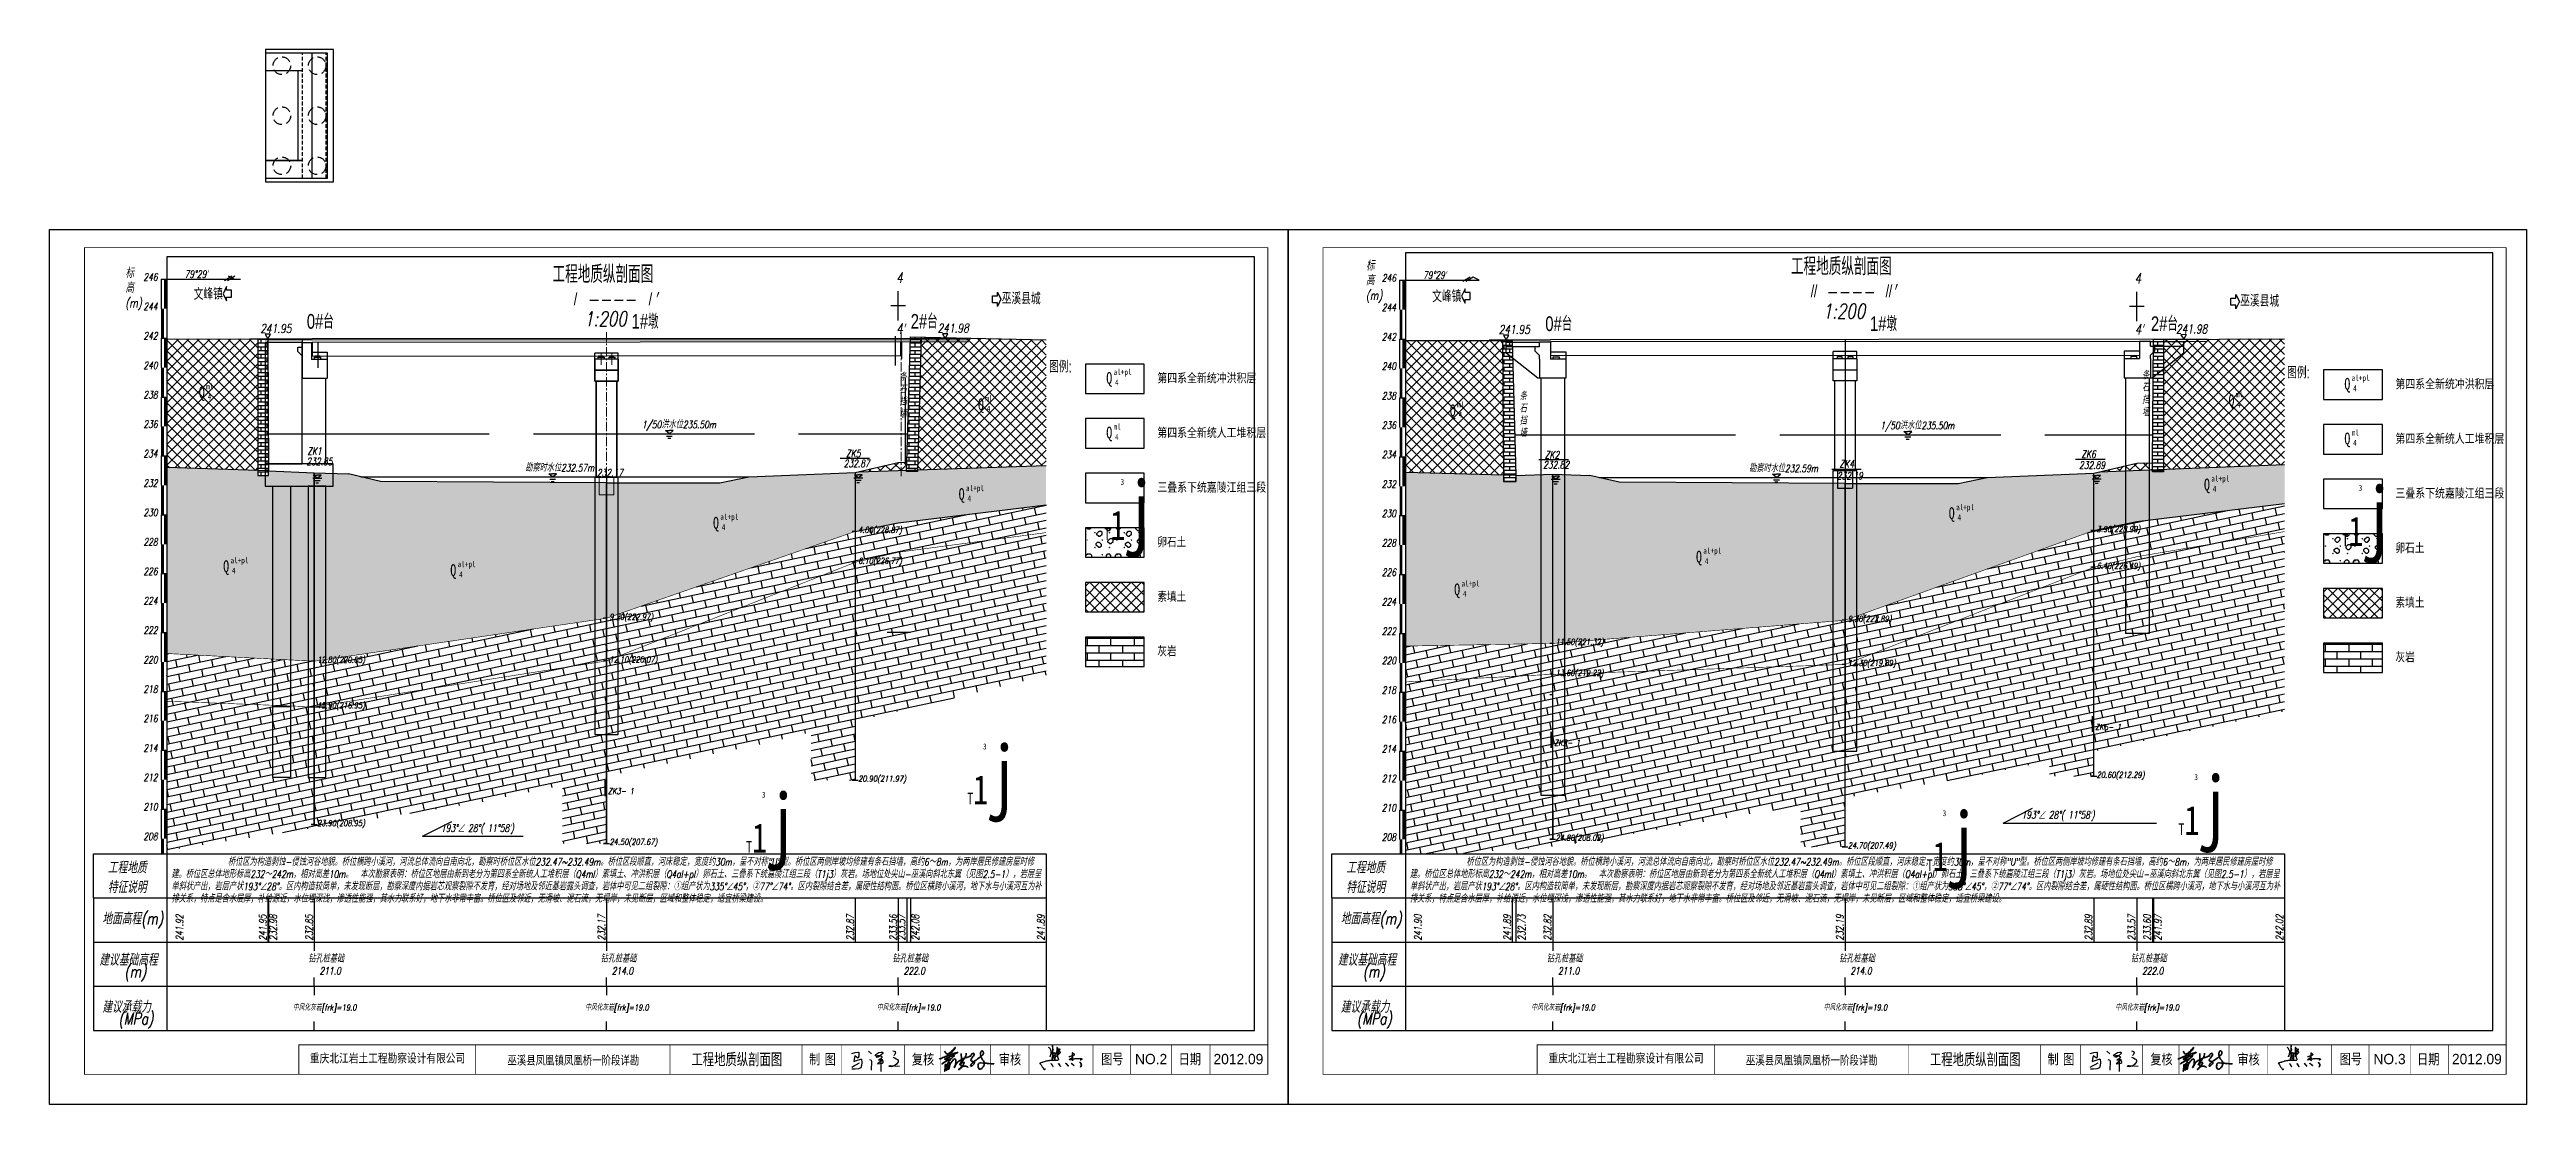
# Model space of a CAD drawing. Header units: millimetres. Extents: x -513 to 23624, y -721 to 12066.
# Drawn here: x -452.2 to -284, y 564.7 to 636.4 of the extents above; entities that cross this region are included whole.
import ezdxf
from ezdxf.enums import TextEntityAlignment as Align

# ---------------------------------------------------------------- set-up
doc = ezdxf.new("R2010")
doc.units = ezdxf.units.MM
for name, pattern in [('ACAD_ISO10W100', [18, 12, -3, 0, -3]), ('CENTER', [50.8, 31.75, -6.35, 6.35, -6.35]), ('DASHED', [19.05, 12.7, -6.35]), ('x-tc', [18, 15, -3])]:
    doc.linetypes.add(name, pattern=pattern)
for name, color, linetype in [('图框', 7, 'Continuous'), ('地下水', 5, 'Continuous'), ('地形线', 7, 'Continuous'), ('文字层', 7, 'Continuous'), ('桥型', 1, 'Continuous'), ('桥墩', 4, 'Continuous'), ('水位', 6, 'Continuous'), ('签名', 7, 'Continuous')]:
    doc.layers.add(name, color=color, linetype=linetype)
for name, color, linetype, lineweight in [('构造虚线', 6, 'DASHED', 20), ('结构轮廓', 1, 'Continuous', 35), ('轴线', 2, 'CENTER', 15)]:
    doc.layers.add(name, color=color, linetype=linetype, lineweight=lineweight)
doc.styles.add('FS', font='fsdb_e.shx', dxfattribs={"width": 0.75, "bigfont": 'fsdb.shx'})
doc.styles.add('fsdb', font='italc1.shx', dxfattribs={"width": 0.75, "bigfont": 'fsdb.shx'})
doc.styles.add('FSMM', font='fsdb_e.shx', dxfattribs={"width": 0.75, "bigfont": 'fsdb.shx'})
doc.styles.add('HZ', font='fsdb_e.shx', dxfattribs={"width": 0.75, "height": 3.5, "bigfont": 'fsdb.shx'})
doc.styles.get("Standard").update_dxf_attribs({"font": 'italc1.shx', "width": 0.75, "bigfont": 'fsdb.shx'})
doc.styles.add('style1', font='fsdb_e.shx', dxfattribs={"width": 0.75, "bigfont": 'fsdb.shx'})
doc.styles.add('TK', font='fsdb_e.shx', dxfattribs={"width": 0.75, "height": 3.5, "bigfont": 'fsdb.shx'})
doc.styles.add('xdb', font='italc1.shx', dxfattribs={"width": 0.75, "bigfont": 'fsdb.shx'})
doc.styles.add('图框', font='fsdb_e.shx', dxfattribs={"width": 0.75, "height": 3.5, "bigfont": 'fsdb.shx'})
doc.styles.add('宋体', font='italc1.shx', dxfattribs={"width": 0.75, "bigfont": 'fsdb.shx'})
doc.styles.add('桥梁', font='fsdb_e.shx', dxfattribs={"width": 0.75, "bigfont": 'fsdb.shx'})
doc.linetypes.add('x-bzh', pattern='A,0,-0.35,[138,ltypeshp.shx,S=0.3,R=0,X=-0.35,Y=0],-2.65', length=3)
pattern_1 = [(45, (-444.261, 578.43094), (-0.3535534, 0.3535534), []), (135, (-444.261, 578.43094), (-0.3535534, -0.3535534), [])]
pattern_2 = [(0, (-444.261, 578.431), (0, 2), [0.2, -1.8]), (45, (-444.061, 578.431), (-2, 2e-16), [0.141421, -2.687006]), (135, (-444.261, 578.431), (-2e-16, -2), [0.141421, -2.687006]), (90, (-444.361, 578.531), (-2, 1e-16), [0.1, -1.9]), (135, (-443.511, 579.181), (-2e-16, -2), [0.212132, -2.616295]), (90, (-443.961, 578.531), (-2, 1e-16), [0.1, -1.9]), (45, (-444.361, 578.631), (-2, 2e-16), [0.141421, -2.687006]), (0, (-444.261, 578.731), (0, 2), [0.2, -1.8]), (135, (-443.961, 578.631), (-2e-16, -2), [0.141421, -2.687006]), (45, (-442.761, 578.331), (-2, 2e-16), [0.141421, -2.687006]), (90, (-442.661, 578.431), (-2, 1e-16), [0.2, -1.8]), (135, (-442.661, 578.631), (-2e-16, -2), [0.141421, -2.687006]), (0, (-442.861, 578.331), (0, 2), [0.1, -1.9]), (0, (-442.861, 578.731), (0, 2), [0.1, -1.9]), (135, (-442.861, 578.331), (-2e-16, -2), [0.141421, -2.687006]), (90, (-442.961, 578.431), (-2, 1e-16), [0.2, -1.8]), (45, (-442.961, 578.631), (-2, 2e-16), [0.141421, -2.687006]), (0, (-443.511, 579.181), (0, 2), [0.1, -1.9]), (45, (-443.411, 579.181), (-2, 2e-16), [0.141421, -2.687006]), (90, (-443.311, 579.281), (-2, 1e-16), [0.1, -1.9]), (135, (-443.311, 579.381), (-2e-16, -2), [0.212132, -2.616295]), (0, (-443.561, 579.531), (0, 2), [0.1, -1.9]), (90, (-443.661, 579.331), (-2, 1e-16), [0.1, -1.9]), (45, (-443.661, 579.431), (-2, 2e-16), [0.141421, -2.687006]), (0, (-442.761, 579.431), (0, 2), [0.1, -1.9]), (45, (-442.661, 579.431), (-2, 2e-16), [0.212132, -2.616295]), (90, (-442.511, 579.581), (-2, 1e-16), [0.1, -1.9]), (135, (-442.761, 579.431), (-2e-16, -2), [0.141421, -2.687006]), (90, (-442.861, 579.531), (-2, 1e-16), [0.1, -1.9]), (45, (-442.861, 579.631), (-2, 2e-16), [0.212132, -2.616295]), (0, (-442.711, 579.781), (0, 2), [0.1, -1.9]), (135, (-442.511, 579.681), (-2e-16, -2), [0.141421, -2.687006]), (0, (-443.511, 579.931), (0, 2), [0.1, -1.9]), (135, (-443.511, 579.931), (-2e-16, -2), [0.141421, -2.687006]), (90, (-443.611, 580.031), (-2, 1e-16), [0.1, -1.9]), (45, (-443.611, 580.131), (-2, 2e-16), [0.212132, -2.616295]), (0, (-443.461, 580.281), (0, 2), [0.1, -1.9]), (135, (-443.261, 580.181), (-2e-16, -2), [0.141421, -2.687006]), (90, (-443.261, 580.081), (-2, 1e-16), [0.1, -1.9]), (45, (-443.411, 579.931), (-2, 2e-16), [0.212132, -2.616295]), (90, (-444.261, 578.67094), (-0.5, 0.5), [0.02, -0.98]), (0, (-444.261, 578.69094), (0.5, 0.5), [0.02, -0.98]), (90, (-444.241, 578.67094), (-0.5, 0.5), [0.02, -0.98]), (0, (-444.261, 578.67094), (0.5, 0.5), [0.02, -0.98])]
pattern_3 = [(11.9783, (-444.261, 578.43094), (-0.1037705, 0.4891132), []), (101.9783, (-444.261, 578.43094), (-0.8863515, 0.3230804), [0.5, -0.5])]
pattern_4 = [(0, (-444.261, 578.43094), (0, 0.25), []), (90, (-444.261, 578.43094), (-0.4, 0.25), [0.25, -0.25])]
pattern_5 = [(0, (-469.06556, 576.28245), (0, 0.25), []), (90, (-469.06556, 576.28245), (-0.4, 0.25), [0.25, -0.25])]

msp = doc.modelspace()

# ---------------------------------------------------------------- texts
at = {"color": 7, "style": '桥梁', "width": 0.75}
for s, rotation, p in [('文峰镇', 0.7448, (-441.448, 619.36456)), ('巫溪县城', 359.2552, (-386.25942, 619.05826)), ('文峰镇', 0.7448, (-357.34949, 619.20619)), ('巫溪县城', 359.2552, (-302.16092, 618.89989))]:
    msp.add_text(s, height=0.8, rotation=rotation, dxfattribs=at).set_placement(p, align=Align.CENTER)
at = {"color": 7}
for s, style, width, p in [('第四系全新统冲洪积层', 'HZ', 0.8, (-377.00842, 613.68305)), ('第四系全新统冲洪积层', 'HZ', 0.8, (-292.93466, 613.28092)), ('第四系全新统人工堆积层', 'HZ', 0.8, (-377.00842, 609.97236)), ('第四系全新统人工堆积层', 'HZ', 0.8, (-292.93466, 609.57023)), ('三叠系下统嘉陵江组三段', 'HZ', 0.8, (-377.00842, 606.26167)), ('三叠系下统嘉陵江组三段', 'HZ', 0.8, (-292.93466, 605.85954)), ('卵石土', 'TK', 0.85, (-377.00842, 602.55098)), ('卵石土', 'TK', 0.85, (-292.93466, 602.14885)), ('素填土', 'TK', 0.85, (-377.00842, 598.84029)), ('素填土', 'TK', 0.85, (-292.93466, 598.43815)), ('灰岩', 'TK', 0.85, (-377.00842, 595.12959)), ('灰岩', 'TK', 0.85, (-292.93466, 594.72746))]:
    msp.add_text(s, height=0.7, dxfattribs=dict(at, style=style, width=width)).set_placement(p)
at = {"attachment_point": 1, "style": 'xdb'}
for s, insert, char_height, width in [('标', (-447.08656, 621.453), 0.6, 1.2), ('246', (-445.861, 621.16094), 0.5, 3), ('{\\C7;4}', (-394.75318, 621.21043), 0.7, 16), ('标', (-362.84649, 621.9627), 0.6, 1.2), ('高', (-362.84649, 620.9627), 0.6, 1.2), ('246', (-361.7625, 621.09946), 0.5, 3), ('{\\C7;4}', (-310.65468, 621.16565), 0.7, 16), ('高', (-447.08656, 620.453), 0.6, 1.2), ('(m)', (-447.08656, 619.453), 0.6, 3.6), ('244', (-445.861, 619.16094), 0.5, 3), ('(m)', (-362.84649, 619.9627), 0.6, 3.6), ('244', (-361.7625, 619.09946), 0.5, 3), ('4′', (-394.74069, 617.74862), 0.7, 16), ('4′', (-310.64219, 617.70384), 0.7, 16), ('242', (-445.861, 617.16094), 0.5, 3), ('242', (-361.7625, 617.09946), 0.5, 3), ('240', (-445.861, 615.16094), 0.5, 3), ('240', (-361.7625, 615.09946), 0.5, 3), ('238', (-445.861, 613.16094), 0.5, 3), ('238', (-361.7625, 613.09946), 0.5, 3), ('236', (-445.861, 611.16094), 0.5, 3), ('236', (-361.7625, 611.09946), 0.5, 3), ('234', (-445.861, 609.16094), 0.5, 3), ('234', (-361.7625, 609.09946), 0.5, 3), ('232', (-445.861, 607.16094), 0.5, 3), ('232', (-361.7625, 607.09946), 0.5, 3), ('230', (-445.861, 605.16094), 0.5, 3), ('230', (-361.7625, 605.09946), 0.5, 3), ('228', (-445.861, 603.16094), 0.5, 3), ('228', (-361.7625, 603.09946), 0.5, 3), ('226', (-445.861, 601.16094), 0.5, 3), ('226', (-361.7625, 601.09946), 0.5, 3), ('224', (-445.861, 599.16094), 0.5, 3), ('224', (-361.7625, 599.09946), 0.5, 3), ('222', (-445.861, 597.16094), 0.5, 3), ('222', (-361.7625, 597.09946), 0.5, 3), ('220', (-445.861, 595.16094), 0.5, 3), ('220', (-361.7625, 595.09946), 0.5, 3), ('218', (-445.861, 593.16094), 0.5, 3), ('218', (-361.7625, 593.09946), 0.5, 3), ('216', (-445.861, 591.16094), 0.5, 3), ('216', (-361.7625, 591.09946), 0.5, 3), ('214', (-445.861, 589.16094), 0.5, 3), ('214', (-361.7625, 589.09946), 0.5, 3), ('212', (-445.861, 587.16094), 0.5, 3), ('212', (-361.7625, 587.09946), 0.5, 3), ('210', (-445.861, 585.16094), 0.5, 3), ('210', (-361.7625, 585.09946), 0.5, 3), ('208', (-445.861, 583.16094), 0.5, 3), ('208', (-361.7625, 583.09946), 0.5, 3), ('工程地质\\P特征说明', (-448.29124, 581.19145), 0.8, 7), ('工程地质\\P特征说明', (-364.19273, 581.19145), 0.8, 7), ('地面高程(m)', (-448.661, 577.72441), 0.8, 7), ('地面高程(m)', (-364.5625, 577.72441), 0.8, 7), ('建议基础高程', (-448.861, 574.92441), 0.8, 7), ('(m)', (-447.161, 574.12441), 0.8, 7), ('建议基础高程', (-364.7625, 574.92441), 0.8, 7), ('(m)', (-363.0625, 574.12441), 0.8, 7), ('建议承载力', (-448.661, 571.72441), 0.8, 7), ('(MPa)', (-447.561, 570.92441), 0.8, 7), ('建议承载力', (-364.5625, 571.72441), 0.8, 7), ('(MPa)', (-363.4625, 570.92441), 0.8, 7)]:
    msp.add_mtext(s, dxfattribs=dict(at, insert=insert, char_height=char_height, width=width))
at = {"color": 7, "linetype": 'Continuous', "attachment_point": 1}
for s, insert, char_height, width, style in [('79°29′', (-443.061, 621.36094), 0.5, 6, 'xdb'), ('79°29′', (-358.9625, 621.29946), 0.5, 6, 'xdb'), ('条石挡墙', (-394.51873, 614.35342), 0.5, 0.1841445, '宋体'), ('图例:', (-384.36306, 615.22605), 0.8, 2.0954063, '图框'), ('{\\fSimSun|b0|i0|c134|p2;Q}', (-380.48013, 614.45808), 0.8, 1.6, 'xdb'), ('{\\fSimSun|b0|i0|c134|p2;al+pl}', (-379.98013, 614.65808), 0.4, 4, 'xdb'), ('{\\fSimSun|b0|i0|c134|p2;4}', (-379.88013, 613.95808), 0.4, 0.8, 'xdb'), ('条石挡墙', (-310.14181, 614.47694), 0.5, 0.1841445, '宋体'), ('图例:', (-300.2893, 614.82392), 0.8, 2.0954063, '图框'), ('{\\fSimSun|b0|i0|c134|p2;Q}', (-296.40638, 614.05595), 0.8, 1.6, 'xdb'), ('{\\fSimSun|b0|i0|c134|p2;al+pl}', (-295.90638, 614.25595), 0.4, 4, 'xdb'), ('{\\fSimSun|b0|i0|c134|p2;Q}', (-442.09895, 613.48242), 0.8, 1.6, '宋体'), ('{\\fSimSun|b0|i0|c134|p2;ml}', (-441.59895, 613.68242), 0.4, 4, '宋体'), ('{\\fSimSun|b0|i0|c134|p2;4}', (-441.49895, 612.98242), 0.4, 0.8, '宋体'), ('{\\fSimSun|b0|i0|c134|p2;Q}', (-389.19276, 612.66891), 0.8, 1.6, '宋体'), ('{\\fSimSun|b0|i0|c134|p2;ml}', (-388.69276, 612.86891), 0.4, 4, '宋体'), ('{\\fSimSun|b0|i0|c134|p2;Q}', (-357.15053, 612.25807), 0.8, 1.6, '宋体'), ('{\\fSimSun|b0|i0|c134|p2;ml}', (-356.65053, 612.45807), 0.4, 4, '宋体'), ('条石挡墙', (-352.40978, 613.06157), 0.5, 0.1841445, '宋体'), ('{\\fSimSun|b0|i0|c134|p2;Q}', (-304.2724, 612.93873), 0.8, 1.6, '宋体'), ('{\\fSimSun|b0|i0|c134|p2;ml}', (-303.7724, 613.13873), 0.4, 4, '宋体'), ('{\\fSimSun|b0|i0|c134|p2;4}', (-303.6724, 612.43873), 0.4, 0.8, '宋体'), ('{\\fSimSun|b0|i0|c134|p2;4}', (-295.80638, 613.55595), 0.4, 0.8, 'xdb'), ('{\\fSimSun|b0|i0|c134|p2;4}', (-388.59276, 612.16891), 0.4, 0.8, '宋体'), ('{\\fSimSun|b0|i0|c134|p2;Q}', (-380.48013, 610.74739), 0.8, 1.6, 'xdb'), ('{\\fSimSun|b0|i0|c134|p2;ml}', (-379.98013, 610.94739), 0.4, 4, 'xdb'), ('{\\fSimSun|b0|i0|c134|p2;4}', (-356.55053, 611.75807), 0.4, 0.8, '宋体'), ('{\\fSimSun|b0|i0|c134|p2;ml}', (-295.90638, 610.54526), 0.4, 4, 'xdb'), ('{\\fSimSun|b0|i0|c134|p2;4}', (-379.88013, 610.24739), 0.4, 0.8, 'xdb'), ('{\\fSimSun|b0|i0|c134|p2;Q}', (-296.40638, 610.34526), 0.8, 1.6, 'xdb'), ('{\\fSimSun|b0|i0|c134|p2;4}', (-295.80638, 609.84526), 0.4, 0.8, 'xdb'), ('{\\fSimSun|b0|i0|c134|p2;Q}', (-305.93903, 607.21881), 0.8, 1.6, '宋体'), ('{\\fSimSun|b0|i0|c134|p2;al+pl}', (-305.43903, 607.41881), 0.4, 4, '宋体'), ('{\\fSimSun|b0|i0|c134|p2;Q}', (-390.50203, 606.56914), 0.8, 1.6, '宋体'), ('{\\fSimSun|b0|i0|c134|p2;al+pl}', (-390.00203, 606.76914), 0.4, 4, '宋体'), ('{\\fSimSun|b0|i0|c134|p2;4}', (-389.90203, 606.06914), 0.4, 0.8, '宋体'), ('{\\fSimSun|b0|i0|c134|p2;4}', (-305.33903, 606.71881), 0.4, 0.8, '宋体'), ('{\\fSimSun|b0|i0|c134|p2;Q}', (-407.18451, 604.61672), 0.8, 1.6, '宋体'), ('{\\fSimSun|b0|i0|c134|p2;al+pl}', (-406.68451, 604.81672), 0.4, 4, '宋体'), ('{\\fSimSun|b0|i0|c134|p2;4}', (-406.58451, 604.11672), 0.4, 0.8, '宋体'), ('4.00(228.87)', (-397.321, 603.93094), 0.4, 9.6, 'xdb'), ('{\\fSimSun|b0|i0|c134|p2;Q}', (-323.2704, 605.27234), 0.8, 1.6, '宋体'), ('{\\fSimSun|b0|i0|c134|p2;al+pl}', (-322.7704, 605.47234), 0.4, 4, '宋体'), ('{\\fSimSun|b0|i0|c134|p2;4}', (-322.6704, 604.77234), 0.4, 0.8, '宋体'), ('3.90(228.99)', (-313.2225, 603.98946), 0.4, 9.6, 'xdb'), ('{\\fSimSun|b0|i0|c134|p2;Q}', (-340.43439, 602.31112), 0.8, 1.6, '宋体'), ('{\\fSimSun|b0|i0|c134|p2;al+pl}', (-339.93439, 602.51112), 0.4, 4, '宋体'), ('{\\fSimSun|b0|i0|c134|p2;Q}', (-440.44707, 601.66556), 0.8, 1.6, '宋体'), ('{\\fSimSun|b0|i0|c134|p2;al+pl}', (-439.94707, 601.86556), 0.4, 4, '宋体'), ('{\\fSimSun|b0|i0|c134|p2;4}', (-439.84707, 601.16556), 0.4, 0.8, '宋体'), ('{\\fSimSun|b0|i0|c134|p2;Q}', (-425.02433, 601.40099), 0.8, 1.6, '宋体'), ('{\\fSimSun|b0|i0|c134|p2;al+pl}', (-424.52433, 601.60099), 0.4, 4, '宋体'), ('{\\fSimSun|b0|i0|c134|p2;4}', (-424.42433, 600.90099), 0.4, 0.8, '宋体'), ('6.10(226.77)', (-397.321, 601.83094), 0.4, 9.6, 'xdb'), ('{\\fSimSun|b0|i0|c134|p2;4}', (-339.83439, 601.81112), 0.4, 0.8, '宋体'), ('6.40(226.49)', (-313.2225, 601.48946), 0.4, 9.6, 'xdb'), ('{\\fSimSun|b0|i0|c134|p2;Q}', (-356.85673, 600.09021), 0.8, 1.6, '宋体'), ('{\\fSimSun|b0|i0|c134|p2;al+pl}', (-356.35673, 600.29021), 0.4, 4, '宋体'), ('{\\fSimSun|b0|i0|c134|p2;4}', (-356.25673, 599.59021), 0.4, 0.8, '宋体'), ('9.20(222.97)', (-414.211, 598.03094), 0.4, 9.6, 'xdb'), ('9.30(222.89)', (-330.1125, 597.88946), 0.4, 9.6, 'xdb'), ('11.50(221.32)', (-349.9625, 596.31946), 0.4, 10.4, 'xdb'), ('12.80(220.05)', (-434.061, 595.11094), 0.4, 10.4, 'xdb'), ('12.10(220.07)', (-414.211, 595.13094), 0.4, 10.4, 'xdb'), ('13.60(219.22)', (-349.9625, 594.21946), 0.4, 10.4, 'xdb'), ('12.30(219.89)', (-330.1125, 594.88946), 0.4, 10.4, 'xdb'), ('15.90(216.95)', (-434.061, 592.01094), 0.4, 10.4, 'xdb'), ('ZK6- 1', (-313.3225, 590.53946), 0.4, 4.8, 'xdb'), ('ZK2- 1', (-350.0625, 589.46946), 0.4, 4.8, 'xdb'), ('20.90(211.97)', (-397.321, 587.03094), 0.4, 10.4, 'xdb'), ('20.60(212.29)', (-313.2225, 587.28946), 0.4, 10.4, 'xdb'), ('ZK3- 1', (-414.311, 586.18094), 0.4, 4.8, 'xdb'), ('23.90(208.95)', (-434.061, 584.01094), 0.4, 10.4, 'xdb'), (' 193°∠ 28°( 11°58′)', (-425.9085, 583.72441), 0.5, 19, 'xdb'), (' 193°∠ 28°( 11°58′)', (-318.57122, 584.61777), 0.5, 19, 'xdb'), ('24.50(207.67)', (-414.211, 582.73094), 0.4, 10.4, 'xdb'), ('24.80(208.02)', (-349.9625, 583.01946), 0.4, 10.4, 'xdb'), ('24.70(207.49)', (-330.1125, 582.48946), 0.4, 10.4, 'xdb'), ('\\pi3.83929;桥位区为构造剥蚀-侵蚀河谷地貌。桥位横跨{\\C256;小溪河，河流总体流向自南}向北，勘察时桥位区水位232.47~232.49m。桥位区段顺直，河床稳定，宽度约30m，呈不对称"U"型。桥位区两侧岸坡均修建有条石挡墙，高约6～8m，为两岸居民修建房屋时修建。桥位区总体地形标高232～242m，相对高差10m。  本次勘察表明：桥位区地层由新到老分为第四系全新统人工堆积层（Q4ml）素填土、冲洪积层（Q4al+pl）卵石土、三叠系下统嘉陵江组三段（T1j3）灰岩。场地位处尖山-巫溪向斜北东翼（见图2.5-1），岩层呈单斜状产出，岩层产状193°∠28°。区内构造较简单，未发现断层，勘察深度内据岩芯观察裂隙不发育，经对场地及邻近基岩露头调查，岩体中可见二组裂隙：①组产状为335°∠45°，②77°∠74°。区内裂隙结合差，属硬性结构面。桥位区横跨小溪河，地下水{\\C256;与小溪河互为补排关系，特点}是含水层厚，补给源近，水位埋深浅，渗透性能强，其水力联系好，地下水非常丰富。桥位区及邻近，无滑坡、泥石流，无塌岸，未见断层，区域和整体稳定，适宜桥梁建设。', (-443.96323, 581.42217), 0.5, 59.3255931, 'xdb'), ('\\pi3.83929;桥位区为构造剥蚀-侵蚀河谷地貌。桥位横跨{\\C256;小溪河，河流总体流向自南}向北，勘察时桥位区水位232.47~232.49m。桥位区段顺直，河床稳定，宽度约30m，呈不对称"U"型。桥位区两侧岸坡均修建有条石挡墙，高约6～8m，为两岸居民修建房屋时修建。桥位区总体地形标高232～242m，相对高差10m。  本次勘察表明：桥位区地层由新到老分为第四系全新统人工堆积层（Q4ml）素填土、冲洪积层（Q4al+pl）卵石土、三叠系下统嘉陵江组三段（T1j3）灰岩。场地位处尖山-巫溪向斜北东翼（见图2.5-1），岩层呈单斜状产出，岩层产状193°∠28°。区内构造较简单，未发现断层，勘察深度内据岩芯观察裂隙不发育，经对场地及邻近基岩露头调查，岩体中可见二组裂隙：①组产状为335°∠45°，②77°∠74°。区内裂隙结合差，属硬性结构面。桥位区横跨小溪河，地下水{\\C256;与小溪河互为补排关系，特点}是含水层厚，补给源近，水位埋深浅，渗透性能强，其水力联系好，地下水非常丰富。桥位区及邻近，无滑坡、泥石流，无塌岸，未见断层，区域和整体稳定，适宜桥梁建设。', (-359.86473, 581.42217), 0.5, 59.3255931, 'xdb')]:
    msp.add_mtext(s, dxfattribs=dict(at, insert=insert, char_height=char_height, width=width, style=style))
at = {"char_height": 0.5, "attachment_point": 1, "style": 'xdb'}
for s, insert, width, rotation in [('ZK1', (-434.72999, 609.32709), 3, 359.9999985), ('ZK2', (-350.68834, 609.0884), 3, 359.9999985), ('232.85', (-434.78921, 608.62879), 6, 359.9999985), ('232.82', (-350.80647, 608.40878), 6, 359.9999985), ('241.92', (-443.661, 575.82441), 6, 89.9999985), ('241.95', (-438.011, 575.82441), 6, 89.9999985), ('232.98', (-437.29495, 575.82441), 6, 89.9999985), ('232.85', (-434.861, 575.82441), 6, 89.9999985), ('232.17', (-415.011, 575.82441), 6, 89.9999985), ('232.87', (-398.121, 575.82441), 6, 89.9999985), ('233.56', (-395.201, 575.82441), 6, 89.9999985), ('233.57', (-394.631, 575.82441), 6, 89.9999985), ('242.08', (-393.69202, 575.82441), 6, 89.9999985), ('241.89', (-385.161, 575.82441), 6, 89.9999985), ('241.90', (-359.5625, 575.82441), 6, 89.9999985), ('241.89', (-353.5125, 575.82441), 6, 89.9999985), ('232.73', (-352.51919, 575.82441), 6, 89.9999985), ('232.82', (-350.7625, 575.82441), 6, 89.9999985), ('232.19', (-330.9125, 575.82441), 6, 89.9999985), ('232.89', (-314.0225, 575.82441), 6, 89.9999985), ('233.57', (-311.1025, 575.82441), 6, 89.9999985), ('233.60', (-310.0425, 575.82441), 6, 89.9999985), ('241.97', (-309.32157, 575.82441), 6, 89.9999985), ('242.02', (-301.0625, 575.82441), 6, 89.9999985)]:
    msp.add_mtext(s, dxfattribs=dict(at, insert=insert, width=width, rotation=rotation))
at = {"color": 7, "linetype": 'Continuous', "char_height": 0.5, "attachment_point": 1, "rotation": 359.9999985, "style": 'xdb'}
for s, insert, width in [('ZK5', (-398.14631, 609.17361), 3), ('ZK6', (-314.25749, 609.13606), 3), ('232.17', (-415.06549, 607.86921), 6), ('232.87', (-398.30722, 608.49352), 6), ('232.19', (-330.86628, 607.66337), 6), ('ZK4', (-330.67859, 608.46735), 3), ('232.89', (-314.41704, 608.38257), 6)]:
    msp.add_mtext(s, dxfattribs=dict(at, insert=insert, width=width))
at = {"attachment_point": 1}
for s, insert, char_height, width in [('\\f仿宋_GB2312|b0|i0|c134|p49;T\\H2;1\\H4;j', (-380.6142, 607.04794), 0.8, 7.95888), ('{\\fFangSong_GB2312|b0|i0|c134|p49;3}', (-379.50583, 607.18566), 0.4, 0.9931), ('\\f仿宋_GB2312|b0|i0|c134|p49;T\\H2;1\\H4;j', (-296.54045, 606.64581), 0.8, 7.95888), ('{\\fFangSong_GB2312|b0|i0|c134|p49;3}', (-295.43207, 606.78353), 0.4, 0.9931), ('\\f仿宋_GB2312|b0|i0|c134|p49;T\\H2;1\\H4;j', (-389.9224, 589.07764), 0.8, 7.95888), ('\\f仿宋_GB2312|b0|i0|c134|p49;3', (-388.84512, 589.21536), 0.4, 0.9931), ('\\f仿宋_GB2312|b0|i0|c134|p49;T\\H2;1\\H4;j', (-307.66799, 586.99529), 0.8, 7.95888), ('\\f仿宋_GB2312|b0|i0|c134|p49;3', (-306.59072, 587.13301), 0.4, 0.9931), ('\\f仿宋_GB2312|b0|i0|c134|p49;T\\H2;1\\H4;j', (-404.93355, 585.79993), 0.8, 7.95888), ('\\f仿宋_GB2312|b0|i0|c134|p49;3', (-403.85628, 585.93764), 0.4, 0.9931), ('\\f仿宋_GB2312|b0|i0|c134|p49;T\\H2;1\\H4;j', (-324.76304, 584.54614), 0.8, 7.95888), ('\\f仿宋_GB2312|b0|i0|c134|p49;3', (-323.68577, 584.68385), 0.4, 0.9931)]:
    msp.add_mtext(s, dxfattribs=dict(at, insert=insert, char_height=char_height, width=width))
at = {"color": 7, "linetype": 'Continuous', "char_height": 0.5, "width": 6.2221108, "attachment_point": 1}
for s, insert in [('     钻孔桩基础\\P        211.0', (-435.95886, 574.84892)), ('     钻孔桩基础\\P        214.0', (-416.10886, 574.84892)), ('     钻孔桩基础\\P        222.0', (-396.29886, 574.84892)), ('     钻孔桩基础\\P        211.0', (-351.86036, 574.84892)), ('     钻孔桩基础\\P        214.0', (-332.01036, 574.84892)), ('     钻孔桩基础\\P        222.0', (-312.20036, 574.84892))]:
    msp.add_mtext(s, dxfattribs=dict(at, insert=insert))
at = {"color": 7, "char_height": 0.4, "width": 18.7018519, "attachment_point": 1}
for insert in [(-435.71341, 571.48354), (-415.86341, 571.48354), (-396.05341, 571.48354), (-351.61491, 571.48354), (-331.76491, 571.48354), (-311.95491, 571.48354)]:
    msp.add_mtext('中风化灰岩[frk]=19.0', dxfattribs=dict(at, insert=insert))
at = {"layer": '图框', "color": 7, "linetype": 'Continuous'}
for s, height, style, width, p in [('重庆北江岩土工程勘察设计有限公司', 0.6336, 'FSMM', 0.8, (-429.28189, 567.85557)), ('巫溪县凤凰镇凤凰桥一阶段详勘', 0.6144, 'FSMM', 0.8, (-416.66746, 567.71555)), ('工程地质纵剖面图', 0.9, 'FS', 0.9, (-405.56643, 567.78206)), ('重庆北江岩土工程勘察设计有限公司', 0.6336, 'FSMM', 0.8, (-345.18339, 567.85557)), ('巫溪县凤凰镇凤凰桥一阶段详勘', 0.6144, 'FSMM', 0.8, (-332.56896, 567.71555)), ('工程地质纵剖面图', 0.9, 'FS', 0.9, (-321.46792, 567.78206))]:
    msp.add_text(s, height=height, dxfattribs=dict(at, style=style, width=width)).set_placement(p, align=Align.MIDDLE)
at = {"layer": '图框', "color": 7, "linetype": 'Continuous', "style": 'FSMM'}
for s, height, p in [('制 图', 0.8, (-399.75144, 567.78124)), ('复核', 0.8, (-392.92299, 567.78124)), ('审核', 0.8, (-387.00976, 567.78124)), ('图号', 0.8, (-380.06595, 567.78124)), ('NO.2', 0.7, (-377.43346, 567.78124)), ('日期', 0.8, (-374.80457, 567.78124)), ('2012.09', 0.7, (-371.50372, 567.78124)), ('制 图', 0.8, (-315.65294, 567.78124)), ('复核', 0.8, (-308.82448, 567.78124)), ('审核', 0.8, (-302.91125, 567.78124)), ('图号', 0.8, (-295.96744, 567.78124)), ('NO.3', 0.7, (-293.33496, 567.78124)), ('日期', 0.8, (-290.70606, 567.78124)), ('2012.09', 0.7, (-287.40522, 567.78124))]:
    msp.add_text(s, height=height, dxfattribs=at).set_placement(p, align=Align.MIDDLE)
at = {"layer": '图框', "attachment_point": 1, "style": 'xdb'}
for s, insert, char_height, width in [('  工程地质纵剖面图', (-335.21631, 622.232), 1.2, 16.8), ('  工程地质纵剖面图', (-419.31481, 621.7045), 1.2, 16.8), (' {\\C7;Ⅰ ---- Ⅰ′}', (-417.49233, 619.9045), 1, 20), (' {\\C7;Ⅱ ---- Ⅱ′}', (-333.39382, 620.432), 1, 20), ('1:200', (-331.83535, 619.09369), 1, 20), ('1:200', (-415.93385, 618.56619), 1, 20)]:
    msp.add_mtext(s, dxfattribs=dict(at, insert=insert, char_height=char_height, width=width))
at = {"layer": '地下水', "color": 7, "char_height": 0.5, "width": 6.34, "attachment_point": 1}
for s, insert in [('1/50洪水位235.50m', (-412.00836, 611.13322)), ('1/50洪水位235.50m', (-327.90986, 611.07175)), ('勘察时水位232.57m', (-419.93396, 608.20322)), ('勘察时水位232.59m', (-336.8291, 608.16158))]:
    msp.add_mtext(s, dxfattribs=dict(at, insert=insert))
at = {"layer": '桥型', "style": 'fsdb', "width": 0.75}
for s, p in [('241.95', (-437.93036, 617.11183)), ('241.98', (-391.93046, 617.14329)), ('241.95', (-353.83186, 617.05035)), ('241.98', (-307.83196, 617.08182))]:
    msp.add_text(s, height=0.6, dxfattribs=at).set_placement(p)
at = {"layer": '桥型', "linetype": 'Continuous', "char_height": 1, "width": 2.1902457, "attachment_point": 1, "style": 'style1'}
for s, insert in [('0#台', (-434.76223, 618.39973)), ('1#墩', (-412.71185, 618.39973)), ('2#台', (-393.75577, 618.39973)), ('0#台', (-350.66373, 618.24136)), ('1#墩', (-328.61334, 618.24136)), ('2#台', (-309.53868, 618.24136))]:
    msp.add_mtext(s, dxfattribs=dict(at, insert=insert))

# ---------------------------------------------------------------- blocks, each defined once
blk = doc.blocks.new('地下水标记(剖面)')
at = {"layer": '文字层', "color": 7, "linetype": 'Continuous'}
for p, q in [((-1.53, 0), (1.53, 0)), ((0, 0.01), (-1.32, 1.1)), ((-1.32, 1.1), (0, 1.1)), ((0, 0.01), (1.32, 1.1)), ((1.32, 1.1), (0, 1.1)), ((-1.01, -0.75), (0.99, -0.75)), ((-0.51, -1.5), (0.49, -1.5))]:
    blk.add_line(p, q, dxfattribs=at)
blk = doc.blocks.new('A$C0A595376')
at = {"layer": '签名', "color": 7, "linetype": 'x-tc', "lineweight": -3}
for p, q in [((-0.87, 0.47), (-0.12, 0.9)), ((-0.84, 4.08), (0.06, 4.32)), ((0, 0), (-0.82, 0)), ((-0.22, 2.61), (-0.31, 1.99)), ((-0.31, 1.99), (0.4, 2.28)), ((-0.08, 3.48), (-0.22, 2.61)), ((-0.12, 0.9), (0.43, 1.22)), ((0.41, 3.1), (-0.08, 3.48)), ((0.87, 0.08), (0, 0)), ((0.06, 4.32), (0.84, 4.39)), ((0.4, 2.28), (1.49, 2.6)), ((0.85, 2.81), (0.41, 3.1)), ((0.43, 1.22), (1.2, 1.62)), ((0.84, 4.39), (0.96, 4.29)), ((0.98, 3.4), (0.85, 2.81)), ((1.54, 0.32), (0.87, 0.08)), ((0.96, 4.29), (0.98, 3.4)), ((1.49, 2.6), (1.73, 2.57)), ((1.73, 0.91), (1.54, 0.32)), ((1.73, 2.57), (1.82, 1.74)), ((1.82, 1.74), (1.73, 0.91)), ((3.52, 4.68), (4.29, 4)), ((3.74, 2.54), (4.24, 2.31)), ((4.24, 2.31), (4.32, 1.96)), ((4.32, 1.96), (4.26, -0.3)), ((5.26, 3.36), (5.5, 3.77)), ((5.5, 3.77), (5.73, 4)), ((5.68, 3.28), (5.85, 3.53)), ((5.68, 3.17), (5.68, 3.28)), ((5.73, 3.04), (5.68, 3.17)), ((5.73, 4), (5.97, 4.14)), ((6.05, 3.08), (5.73, 3.04)), ((5.85, 3.53), (6.13, 3.55)), ((7.2, 2.38), (5.9, 1.41)), ((5.9, 1.41), (7.16, 1.54)), ((5.97, 4.14), (6.24, 4.34)), ((6.41, 3.36), (6.05, 3.08)), ((6.54, 2.63), (6.11, 2.31)), ((6.11, 2.31), (7.2, 2.38)), ((6.13, 3.55), (6.56, 3.55)), ((6.24, 4.34), (6.82, 4.44)), ((7.26, 4.09), (6.41, 3.36)), ((7.07, 3.11), (6.54, 2.63)), ((6.56, 3.55), (6.97, 3.3)), ((6.75, 2.48), (6.73, -0.6)), ((6.8, 2.55), (6.75, 2.48)), ((6.88, 2.63), (6.8, 2.55)), ((6.82, 4.44), (7, 4.45)), ((7.12, 2.51), (6.88, 2.63)), ((6.97, 3.3), (7.07, 3.11)), ((7, 4.45), (7.15, 4.44)), ((7.35, 2.06), (7.12, 2.51)), ((7.15, 4.44), (7.24, 4.35)), ((7.16, 1.54), (7.39, 1.69)), ((7.24, 4.35), (7.26, 4.09)), ((7.39, 1.84), (7.35, 2.06)), ((7.39, 1.69), (7.39, 1.84)), ((8.88, 0.78), (8.98, 0.94)), ((8.88, 0.64), (8.88, 0.78)), ((9.41, 0.56), (8.88, 0.64)), ((8.98, 0.94), (9.3, 0.96)), ((9.3, 0.96), (11.64, 0.8)), ((10.15, 0.78), (9.41, 0.56)), ((9.89, 3.08), (10.44, 2.92)), ((9.91, 4.75), (10.23, 4.7)), ((10.44, 3.8), (10.15, 3.53)), ((10.81, 1.31), (10.15, 0.78)), ((10.23, 4.7), (10.47, 4.62)), ((10.6, 4.38), (10.44, 3.8)), ((10.44, 2.92), (10.76, 2.71)), ((10.47, 4.62), (10.6, 4.38)), ((10.76, 2.71), (11.13, 2.5)), ((11.27, 1.89), (10.81, 1.31)), ((11.13, 2.5), (11.27, 2.23)), ((11.27, 2.23), (11.27, 1.89))]:
    blk.add_line(p, q, dxfattribs=at)
blk = doc.blocks.new('A$C4A3225B1')
at = {"layer": '签名', "color": 7, "linetype": 'Continuous'}
for points in [[(1.36, 7.58), (1.79, 7.33), (1.86, 7.19), (1.94, 7.05), (2.02, 6.89), (2.17, 6.56), (2.24, 6.4), (2.27, 6.18), (2.29, 5.78), (2.26, 5.6), (2.2, 5.26), (2.16, 5.04), (2, 4.42), (2.04, 4.58), (1.99, 4.44), (1.94, 4.3), (1.99, 4.42), (2.01, 4.46), (2.04, 4.51), (2.06, 4.55), (2.07, 4.58), (2.09, 4.62), (2.11, 4.66), (2.14, 4.71), (2.16, 4.75), (2.18, 4.79), (2.19, 4.82), (2.32, 5.09), (2.4, 5.25), (2.47, 5.39), (2.52, 5.5), (2.58, 5.62), (2.66, 5.78), (2.78, 6.02), (2.88, 6.22), (2.97, 6.41), (3.03, 6.53), (3.08, 6.63), (3.11, 6.7), (3.08, 6.77), (3.04, 6.86), (3.01, 6.93), (2.96, 7.03), (2.94, 7.14), (2.92, 7.25), (2.9, 7.38), (2.88, 7.51), (2.86, 7.63), (2.84, 7.73), (2.83, 7.82), (2.83, 7.99), (2.81, 8.25), (2.83, 7.99), (2.81, 7.91), (2.84, 7.73), (2.8, 7.52), (2.8, 7.29), (2.79, 7.02), (2.79, 6.64), (2.79, 6.38), (2.78, 6.26), (2.78, 6.09), (2.78, 6.02), (2.78, 5.8), (2.77, 5.32), (2.76, 4.8), (2.75, 4.23), (2.75, 4.03), (2.75, 3.93), (2.75, 3.84), (2.75, 3.74), (2.74, 3.65), (2.74, 3.6), (2.74, 3.55), (2.74, 3.5), (2.74, 3.43), (2.74, 3.29), (2.74, 3.23), (2.74, 3.15), (2.71, 3.19), (2.69, 3.23), (2.68, 3.29), (2.68, 3.37), (2.68, 3.48), (2.67, 3.61), (2.66, 3.73), (2.68, 3.78), (2.69, 3.83), (2.71, 3.88), (2.73, 3.95), (2.75, 4.03), (2.78, 4.14), (2.8, 4.2), (2.81, 4.25), (2.82, 4.28), (2.83, 4.32), (2.85, 4.37), (2.86, 4.39), (2.87, 4.45), (2.94, 4.68), (2.99, 4.84), (3.02, 4.95), (3.06, 5.1), (3.08, 5.17), (3.11, 5.27), (3.15, 5.38), (3.19, 5.53), (3.28, 5.63), (3.32, 5.67), (3.36, 5.73), (3.43, 5.71), (3.49, 5.7), (3.53, 5.64), (3.56, 5.58), (3.58, 5.46), (3.58, 5.37), (3.6, 5.25), (3.61, 5.16), (3.62, 5.06), (3.63, 4.98), (3.63, 4.97), (3.66, 4.68), (3.68, 4.48), (3.69, 4.38), (3.68, 4.28), (3.67, 4.22), (3.67, 4.15), (3.66, 4.05), (3.65, 3.99), (3.64, 3.88), (3.63, 3.8), (3.61, 3.6), (3.61, 3.44), (3.61, 3.36), (3.61, 3.32), (3.61, 3.28), (3.6, 3.32), (3.59, 3.36), (3.58, 3.39), (3.56, 3.43), (3.54, 3.49), (3.53, 3.54), (3.5, 3.62), (3.48, 3.67), (3.46, 3.73), (3.44, 3.8), (3.41, 3.83), (3.38, 3.86), (3.35, 3.89), (3.33, 3.91), (3.28, 3.96), (3.26, 3.98), (3.23, 4.01), (3.21, 4.03), (3.21, 4.05), (3.21, 4.08), (3.2, 4.1), (3.2, 4.14), (3.2, 4.16), (3.19, 4.25), (3.24, 4.35), (3.27, 4.41), (3.32, 4.51), (3.36, 4.58), (3.4, 4.64), (3.44, 4.71), (3.49, 4.79), (3.52, 4.82), (3.54, 4.85), (3.59, 4.92), (3.63, 4.98), (3.69, 5.06), (3.74, 5.13), (3.79, 5.19), (3.86, 5.3), (3.91, 5.37), (3.99, 5.47), (4.04, 5.54), (4.15, 5.69), (4.22, 5.78), (4.35, 5.95), (4.4, 6.03), (4.44, 6.08), (4.49, 6.14), (4.52, 6.17), (4.56, 6.22), (4.63, 6.3), (4.69, 6.38), (4.73, 6.43), (4.77, 6.47), (4.81, 6.53), (4.86, 6.57), (4.89, 6.6), (4.95, 6.65), (4.98, 6.68), (5.05, 6.75), (5.15, 6.84), (5.23, 6.91), (5.23, 6.98), (5.29, 6.98), (5.3, 6.98), (5.32, 6.98), (5.27, 6.87), (5.22, 6.77), (5.17, 6.65), (5.12, 6.54), (5.09, 6.43), (5.02, 6.32), (4.97, 6.2), (4.89, 6.04), (4.87, 5.99), (4.8, 5.84), (4.73, 5.68), (4.68, 5.57), (4.63, 5.46), (4.6, 5.39), (4.56, 5.31), (4.48, 5.13), (4.43, 5.02), (4.36, 4.86), (4.29, 4.72), (4.25, 4.63), (4.2, 4.5), (4.17, 4.44), (4.14, 4.38), (4.21, 4.45), (4.26, 4.5), (4.3, 4.55), (4.38, 4.62), (4.43, 4.65), (4.42, 4.67), (4.49, 4.74), (4.57, 4.82), (4.59, 4.85), (4.69, 4.95), (4.76, 5.02), (4.81, 5.08), (4.92, 5.18), (4.99, 5.25), (5.03, 5.3), (5.09, 5.37), (5.15, 5.42), (5.2, 5.47), (5.26, 5.54), (5.3, 5.58), (5.35, 5.63), (5.39, 5.67), (5.42, 5.7), (5.44, 5.72), (5.47, 5.75), (5.49, 5.77), (5.47, 5.81), (5.45, 5.84), (5.43, 5.87), (5.35, 6), (5.23, 6.19), (5.14, 6.35), (5.08, 6.45), (4.95, 6.65), (4.82, 6.85), (4.66, 7.06), (4.57, 7.2), (4.44, 7.38), (4.35, 7.44), (4.26, 7.5), (4.26, 7.33), (4.26, 7.18), (4.26, 7.08), (4.26, 6.84), (4.26, 6.65), (4.26, 6.44), (4.26, 6.23), (4.24, 6.04), (4.21, 5.85), (4.22, 5.78), (4.15, 5.69), (4.23, 5.59), (4.24, 5.33), (4.28, 5.16), (4.31, 5), (4.36, 4.86), (4.43, 4.65), (4.54, 4.3), (4.59, 4.09), (4.64, 3.88), (4.71, 3.7), (4.79, 3.53), (4.76, 3.25), (4.66, 3.1), (4.4, 3.06), (4.14, 3.03), (3.83, 3.03), (3.65, 3.03), (3.36, 3.03), (3.09, 3.05), (2.9, 3.06), (2.74, 3.06), (2.66, 3.08), (2.35, 3.05), (2.04, 3.03), (1.78, 2.99), (1.6, 2.96), (1.27, 2.92), (0.88, 2.84), (0.66, 2.79), (0.36, 2.73), (-0.34, 2.48), (-0.58, 2.39), (-1.04, 2.23), (-1.29, 2.15), (-1.54, 2.08), (-1.34, 1.86), (-0.94, 1.28), (-0.74, 0.9), (-0.53, 0.64), (-0.32, 0.37), (-0.23, 0.22), (-0.08, 0.02), (0.16, 0.02), (0.34, 0.31)], [(4.8, 2.02), (4.94, 1.89), (4.99, 1.81), (5.07, 1.71), (5.08, 1.61), (5.16, 1.57), (5.18, 1.48), (5.24, 1.39), (5.29, 1.32), (5.37, 1.2), (5.43, 1.11), (5.49, 1.02), (5.52, 0.98), (5.56, 1.03), (5.48, 1.12), (5.37, 1.2), (5.3, 1.31), (5.25, 1.45), (5.07, 1.63), (5, 1.73), (4.89, 1.9), (4.8, 2.02), (5.14, 1.6), (5.21, 1.5), (5.36, 1.27), (5.53, 1.04), (5.52, 1.03), (5.46, 1.08), (5.42, 1.14), (5.37, 1.21), (5.31, 1.29), (5.27, 1.35), (5.21, 1.43), (5.17, 1.49), (5.11, 1.54)], [(7.32, 2.1), (7.46, 1.98), (7.53, 1.91), (7.61, 1.81), (7.64, 1.72), (7.72, 1.68), (7.75, 1.59), (7.81, 1.51), (7.86, 1.45), (7.96, 1.33), (8.03, 1.25), (8.1, 1.17), (8.13, 1.13), (8.16, 1.18), (8.08, 1.26), (7.96, 1.33), (7.88, 1.43), (7.82, 1.57), (7.63, 1.73), (7.54, 1.83), (7.42, 1.98), (7.32, 2.1), (7.69, 1.71), (7.77, 1.62), (7.95, 1.4), (8.14, 1.18), (8.12, 1.17), (8.06, 1.22), (8.01, 1.27), (7.96, 1.34), (7.89, 1.41), (7.84, 1.47), (7.78, 1.55), (7.73, 1.6), (7.67, 1.65)], [(8.39, 4.43), (8.55, 4.43), (8.62, 4.44), (8.71, 4.44), (8.77, 4.45), (8.84, 4.45), (8.91, 4.48), (9.06, 4.54), (9.14, 4.57), (9.27, 4.63), (9.43, 4.67), (9.49, 4.69), (9.63, 4.72), (9.72, 4.75), (9.85, 4.81), (9.9, 4.84), (10.07, 4.91), (10.15, 4.95), (10.25, 5.01), (10.35, 5.08), (10.24, 5.14), (10.15, 5.2), (10.05, 5.27), (9.99, 5.31), (9.9, 5.37), (9.81, 5.43), (9.74, 5.48), (9.67, 5.53), (9.61, 5.57), (9.52, 5.63), (9.52, 5.55), (9.52, 5.37), (9.53, 5.29), (9.53, 5.11), (9.53, 5.04), (9.53, 4.94), (9.54, 4.86), (9.54, 4.79), (9.54, 4.72), (9.54, 4.7), (9.54, 4.64), (9.54, 4.61), (9.54, 4.55), (9.54, 4.52), (9.54, 4.46), (9.55, 4.39), (9.55, 4.28), (9.55, 4.16), (9.55, 4.04), (9.56, 3.95), (9.56, 3.78), (9.56, 3.68), (9.56, 3.58), (9.58, 3.52), (9.57, 3.41), (9.57, 3.3), (9.57, 3.23), (9.58, 3.1), (9.63, 3.09), (9.59, 3.02), (9.6, 2.96), (9.59, 2.9), (9.61, 3.03), (9.62, 3.07), (9.63, 3.13), (9.64, 3.19), (9.67, 3.26), (9.66, 3.31), (9.67, 3.39), (9.68, 3.45), (9.69, 3.5), (9.7, 3.54), (9.75, 3.69), (9.73, 3.78), (9.77, 3.83), (9.74, 3.85), (9.72, 3.87), (9.68, 3.9), (9.64, 3.93), (9.62, 3.95), (9.56, 3.95), (9.51, 3.95), (9.39, 3.95), (9.31, 3.89), (9.26, 3.86), (9.2, 3.81), (9.13, 3.77), (9.09, 3.74), (9.05, 3.71), (9.01, 3.68), (8.95, 3.64), (8.9, 3.6), (8.83, 3.55), (8.77, 3.51), (8.73, 3.49), (8.69, 3.46), (8.63, 3.42), (8.6, 3.39), (8.56, 3.36), (8.52, 3.34), (8.47, 3.3), (8.59, 3.32), (8.73, 3.35), (8.83, 3.37), (8.92, 3.39), (9.02, 3.41), (9.11, 3.43), (9.17, 3.44), (9.26, 3.46), (9.35, 3.47), (9.45, 3.49), (9.49, 3.5), (9.56, 3.52), (9.65, 3.53), (9.73, 3.55), (9.8, 3.56), (9.87, 3.58), (9.97, 3.59), (10.03, 3.6), (10.11, 3.62), (10.19, 3.63), (10.27, 3.65), (10.31, 3.65), (10.37, 3.67), (10.42, 3.68), (10.51, 3.68), (10.88, 3.7), (10.97, 3.7), (11.17, 3.7), (11.28, 3.7), (11.4, 3.7), (11.54, 3.7), (11.65, 3.7), (11.82, 3.7), (11.94, 3.7), (12.05, 3.7), (12.18, 3.69), (12.26, 3.69), (12.34, 3.68), (12.41, 3.68), (12.47, 3.68), (12.6, 3.63), (12.72, 3.58), (12.75, 3.55), (12.84, 3.5), (12.82, 3.48), (12.79, 3.41), (12.75, 3.35), (12.69, 3.32), (12.64, 3.3), (12.52, 3.25), (12.45, 3.22), (12.37, 3.18), (12.29, 3.14), (12.22, 3.1)], [(9.16, 2.08), (9.33, 1.99), (9.4, 1.93), (9.5, 1.85), (9.54, 1.77), (9.63, 1.74), (9.67, 1.66), (9.75, 1.6), (9.82, 1.54), (9.94, 1.45), (10.02, 1.38), (10.1, 1.31), (10.14, 1.28), (10.16, 1.34), (10.06, 1.4), (9.94, 1.44), (9.83, 1.53), (9.75, 1.65), (9.53, 1.78), (9.43, 1.86), (9.28, 1.98), (9.16, 2.08), (9.6, 1.77), (9.7, 1.69), (9.91, 1.51), (10.13, 1.33), (10.12, 1.32), (10.05, 1.35), (9.99, 1.4), (9.93, 1.45), (9.85, 1.52), (9.79, 1.57), (9.72, 1.63), (9.66, 1.67), (9.59, 1.71)], [(12.12, 2.45), (12.38, 2.07), (12.56, 1.81), (12.59, 1.67), (12.62, 1.52), (12.56, 1.24), (12.51, 1.11), (12.46, 0.99), (12.39, 0.88), (12.33, 0.77), (12.46, 1.06), (12.56, 1.31), (12.57, 1.57), (12.55, 1.64), (12.55, 1.73), (12.52, 1.83), (12.45, 1.91), (12.43, 1.95), (12.41, 1.98), (12.3, 2.18), (12.23, 2.28), (12.17, 2.37), (12.12, 2.45), (12.41, 2.03), (12.44, 1.99), (12.48, 1.93), (12.51, 1.89), (12.53, 1.85), (12.55, 1.83), (12.56, 1.8), (12.57, 1.77), (12.58, 1.71), (12.59, 1.67), (12.59, 1.63), (12.6, 1.59), (12.59, 1.57), (12.59, 1.54), (12.6, 1.52), (12.61, 1.49), (12.59, 1.38), (12.54, 1.27), (12.52, 1.22), (12.48, 1.13), (12.46, 1.06), (12.4, 0.91), (12.39, 0.88), (12.37, 0.85), (12.35, 0.82), (12.34, 0.79), (12.33, 0.77)]]:
    blk.add_spline(points, degree=3, dxfattribs=at)
at = {"layer": '签名', "color": 7, "linetype": 'Continuous', "start_tangent": (0.570994, -0.820954), "end_tangent": (0.570994, -0.820954)}
blk.add_spline([(2.31, 2.02), (2.48, 1.77), (2.58, 1.64), (2.67, 1.5), (2.76, 1.38), (2.86, 1.23), (2.97, 1.1), (3.05, 1.05), (3.03, 0.98), (2.96, 1.05), (2.9, 1.11), (2.85, 1.19), (2.8, 1.25), (2.75, 1.34), (2.7, 1.42), (2.61, 1.54), (2.54, 1.69), (2.45, 1.82), (2.4, 1.89), (2.31, 2.02)], degree=3, dxfattribs=at)
blk = doc.blocks.new('z')
at = {"layer": '图框', "color": 7, "lineweight": 35}
for points in [[(35627840.7, 3315040.9), (35627841.2, 3315040.2), (35627841.5, 3315040), (35627842.1, 3315040.1), (35627843.9, 3315040.9), (35627845.2, 3315041.5), (35627847, 3315042.3), (35627848.9, 3315043.1), (35627850.9, 3315044), (35627852.8, 3315044.9), (35627854.8, 3315045.8), (35627857.3, 3315046.3), (35627859.6, 3315047.1), (35627862.4, 3315048.1), (35627865, 3315049.2), (35627866.5, 3315049.9), (35627868.8, 3315050.7), (35627870.9, 3315051.2), (35627872, 3315051.5), (35627872.3, 3315051.2), (35627871.6, 3315050.8), (35627869.7, 3315049.8), (35627868.3, 3315049.1), (35627867, 3315048.7), (35627866.1, 3315048.2), (35627865.4, 3315048), (35627864.6, 3315047.6)], [(35627849.8, 3315053.1), (35627850.8, 3315051.7), (35627851.6, 3315050.4), (35627852.3, 3315049.2), (35627853.1, 3315048.9), (35627853.8, 3315048.7), (35627854.6, 3315048.4), (35627855.6, 3315048.7), (35627857.1, 3315049.2), (35627859.3, 3315050.9), (35627860.8, 3315052.1), (35627862, 3315053.6), (35627862.9, 3315054.7), (35627864.1, 3315056.2), (35627865.5, 3315057.3), (35627866.4, 3315058.7), (35627867.8, 3315059.8), (35627867.2, 3315057.9), (35627865.1, 3315055.3), (35627863.8, 3315053.7), (35627861.9, 3315051.4), (35627860.7, 3315049.9), (35627858.7, 3315048.1)], [(35627894.7, 3315045), (35627895.1, 3315046.9), (35627895.5, 3315047.8), (35627896.3, 3315048.7), (35627897.7, 3315049.3), (35627898.8, 3315049.7), (35627899.5, 3315049.4), (35627899.8, 3315049), (35627900.1, 3315048.6), (35627900.2, 3315047.9), (35627899.7, 3315046.8), (35627898.9, 3315045.1), (35627898.6, 3315044.7), (35627898.1, 3315044), (35627897.5, 3315042.9), (35627896.9, 3315042.3), (35627896.3, 3315041.5), (35627895.1, 3315039.6), (35627894.8, 3315039.1), (35627894.5, 3315038.4), (35627894.5, 3315038.2), (35627894.5, 3315037.5), (35627894.5, 3315037.2), (35627894.8, 3315036.9), (35627895.7, 3315036.5), (35627896.1, 3315036.5), (35627897.5, 3315036.2), (35627898.1, 3315035.8), (35627899.5, 3315035.4), (35627900, 3315034.9), (35627900.7, 3315034.3), (35627900.7, 3315033.5), (35627900.4, 3315032.9), (35627900.3, 3315032.6), (35627900, 3315031.7), (35627899.6, 3315031.2), (35627898.5, 3315030.1), (35627897.7, 3315029.5), (35627897.2, 3315029), (35627896.7, 3315028.6), (35627896.4, 3315028.4), (35627895.9, 3315028.1), (35627895.4, 3315027.9), (35627895.1, 3315027.9), (35627894.5, 3315027.8), (35627894.1, 3315028.6), (35627894.1, 3315028.9), (35627894.9, 3315029.6), (35627895.3, 3315031.1), (35627896.1, 3315032.1), (35627897, 3315033), (35627901.2, 3315036.6), (35627903.4, 3315037.9), (35627906, 3315040.2), (35627908.9, 3315042), (35627911.6, 3315044.3), (35627913.2, 3315045.9), (35627914.8, 3315047.1), (35627916, 3315049.4), (35627915.9, 3315050.9), (35627915.8, 3315051.9), (35627915.5, 3315052.6), (35627914.9, 3315053.2), (35627914.5, 3315053.5), (35627913.5, 3315053.7), (35627912.7, 3315053.7), (35627912.4, 3315053.3), (35627912, 3315052.6), (35627911.6, 3315052.1), (35627911.3, 3315051.5), (35627911.1, 3315050.6), (35627911, 3315050), (35627910.9, 3315049.4), (35627910.7, 3315048.7), (35627910.6, 3315048.1), (35627910.7, 3315047.8), (35627910.7, 3315047.2), (35627910.9, 3315046.9), (35627910.9, 3315046.3), (35627911.5, 3315044.2), (35627912.1, 3315043.3), (35627912.5, 3315042), (35627913.1, 3315041), (35627913.8, 3315039.7), (35627914.5, 3315038.8), (35627915.6, 3315037.7), (35627916.1, 3315037), (35627917.4, 3315034.8), (35627917.6, 3315033.8), (35627917.7, 3315033), (35627917.4, 3315031.9), (35627917.1, 3315030.3), (35627917.1, 3315029.6), (35627916.8, 3315028.7), (35627916.5, 3315028.1), (35627915.6, 3315026.7), (35627914.9, 3315025.9), (35627914, 3315024.8), (35627913.1, 3315024), (35627912.3, 3315023.4), (35627911.7, 3315023.3), (35627910.7, 3315022.8), (35627909.3, 3315022.9), (35627908.2, 3315023.2), (35627908, 3315023.8), (35627907.6, 3315024.9), (35627907, 3315026.4), (35627907, 3315027.6), (35627907.1, 3315029.4), (35627907.2, 3315030.7), (35627907.5, 3315032), (35627908.6, 3315032.9), (35627910.7, 3315033.2), (35627912.1, 3315033.4), (35627915.5, 3315033), (35627918.2, 3315033), (35627920.5, 3315032.7), (35627922.2, 3315032.5), (35627923.8, 3315032.3), (35627925.9, 3315032.1), (35627928.6, 3315031.9), (35627930.8, 3315031.9), (35627932.8, 3315032), (35627933.6, 3315032), (35627934, 3315032.6)], [(35627858.8, 3315046.9), (35627858.6, 3315044.6), (35627858.2, 3315043.6), (35627857.6, 3315042.6), (35627857.1, 3315041.9), (35627856.3, 3315041.1), (35627855.2, 3315040.2), (35627854.3, 3315039.6), (35627853.2, 3315039.1), (35627852.3, 3315039.1), (35627851.2, 3315039.2), (35627850.2, 3315039.7), (35627850.3, 3315040.3), (35627850.7, 3315040.9), (35627852.4, 3315041.7), (35627853.9, 3315042.4), (35627855.7, 3315043), (35627857.6, 3315043.7), (35627859.3, 3315044.3), (35627861.5, 3315045), (35627863.2, 3315045.5), (35627865, 3315045.7), (35627866.2, 3315045.8), (35627866.4, 3315045.4), (35627865.7, 3315044.9), (35627861.9, 3315041.4), (35627860.7, 3315040.7), (35627859.3, 3315039.6), (35627857.2, 3315038.7), (35627853.7, 3315036.6), (35627850.5, 3315035.2), (35627849.1, 3315034), (35627847.9, 3315033.4), (35627845.4, 3315031.7), (35627845.3, 3315031.7), (35627848.5, 3315034), (35627849.7, 3315034.6), (35627850.8, 3315035.4), (35627853.2, 3315036.5), (35627854.5, 3315037.3), (35627856.5, 3315038.3), (35627857.9, 3315038.8), (35627859.5, 3315039.5), (35627859.8, 3315039.3), (35627859.2, 3315038.2), (35627856.9, 3315035.5), (35627855.9, 3315034.5), (35627855.5, 3315034.3)], [(35627852.3, 3315031.2), (35627850.8, 3315030.1), (35627850.9, 3315028.8), (35627850.8, 3315027.2), (35627850.9, 3315024.8), (35627850.7, 3315023.5), (35627850.3, 3315021.3), (35627850.2, 3315019.5), (35627850.1, 3315019.1), (35627850.2, 3315020), (35627850.8, 3315022.2), (35627851.8, 3315024.4), (35627852.6, 3315027.3), (35627853.3, 3315029), (35627854.1, 3315030.7), (35627855, 3315032.3), (35627856.1, 3315033.4), (35627857, 3315034.3), (35627857.7, 3315034.2), (35627858.2, 3315032.8), (35627858.4, 3315032.4), (35627858.4, 3315030.3), (35627858, 3315026.7), (35627857.5, 3315024.3), (35627857.1, 3315023.2), (35627856.8, 3315022.4), (35627856.3, 3315022.4), (35627855.9, 3315022.5), (35627855.5, 3315023.8), (35627855.2, 3315025.5), (35627854.7, 3315027.1), (35627853.9, 3315028.5), (35627853.5, 3315030), (35627853.6, 3315030.7), (35627854.2, 3315030.8), (35627855, 3315030.5), (35627856.1, 3315029.9), (35627856.8, 3315029.4), (35627857.8, 3315028.6), (35627857.8, 3315027.4), (35627857.2, 3315025.7), (35627856.3, 3315024.5), (35627855.6, 3315023.4), (35627854.4, 3315022.2), (35627854.1, 3315021.7), (35627853.5, 3315021.2), (35627853, 3315020.8), (35627852.7, 3315020.8), (35627854.1, 3315023.1), (35627855, 3315024.7), (35627856, 3315026.4), (35627856.9, 3315028), (35627858.4, 3315029.8), (35627859.2, 3315031.7), (35627860.2, 3315033.4), (35627861, 3315034.1), (35627862.5, 3315036.3), (35627863.8, 3315037.5), (35627864.8, 3315039), (35627866.3, 3315039.8), (35627867.6, 3315040.2), (35627868.1, 3315040), (35627868.5, 3315039.3), (35627868.7, 3315038.4), (35627869, 3315036.5), (35627868.8, 3315035.3), (35627868.8, 3315033.8), (35627868.5, 3315031.2), (35627867.6, 3315028.1), (35627867.2, 3315026.7), (35627867, 3315026), (35627866.6, 3315025.5), (35627866.1, 3315025.5), (35627866, 3315026.3), (35627866.2, 3315026.8), (35627867.3, 3315028), (35627869.1, 3315030.8), (35627869.8, 3315032.1), (35627871.2, 3315033.8), (35627872.3, 3315035.4), (35627874, 3315036.2), (35627876.8, 3315038.1), (35627879.1, 3315039), (35627883.4, 3315041.6), (35627887.5, 3315042.7), (35627891, 3315043.9), (35627892.8, 3315044.7), (35627894.2, 3315044.9), (35627894.7, 3315045)], [(35627886.5, 3315049.8), (35627886.4, 3315047.5), (35627886, 3315045.5), (35627884.4, 3315042.2), (35627883.3, 3315040.6), (35627882.3, 3315039.5), (35627881.1, 3315037.7), (35627880, 3315036.2), (35627878.4, 3315035), (35627877.2, 3315033.2), (35627876.5, 3315031.6), (35627875.4, 3315030.6), (35627876.1, 3315031.4), (35627877.1, 3315032), (35627878.8, 3315033), (35627880.1, 3315034.2), (35627881.3, 3315034.6), (35627883.1, 3315034.3), (35627883.4, 3315033.2), (35627882.7, 3315032.1), (35627881.4, 3315029.8), (35627879.6, 3315026.9), (35627878.1, 3315025.5), (35627876.7, 3315023.7), (35627875.7, 3315023), (35627874.8, 3315021.9), (35627874, 3315021.9), (35627874.2, 3315022.8), (35627875.6, 3315023.7), (35627876.9, 3315025.2), (35627878.5, 3315026.1), (35627880.9, 3315027.1), (35627882.5, 3315027.5), (35627884.7, 3315027.8), (35627885.9, 3315027.8), (35627886.9, 3315027.4), (35627888.6, 3315026.8), (35627889.1, 3315026.2), (35627889.6, 3315025.3)], [(35627878.1, 3315049.2), (35627878.3, 3315039.9), (35627878.1, 3315036.1), (35627877.8, 3315033.7), (35627877.5, 3315030.8), (35627877.5, 3315029), (35627877.9, 3315028.3), (35627878.7, 3315030)]]:
    blk.add_lwpolyline(points, dxfattribs=at)
blk = doc.blocks.new('wqsddsdf')
at = {"layer": '桥型', "ltscale": 6.254921}
for p, q in [((1846.52, -9.34), (1846.52, -9.04)), ((1846.52, -9.04), (1846.82, -9.04)), ((1846.82, -9.64), (1846.52, -9.34)), ((1846.82, -9.04), (1846.82, -8.72))]:
    blk.add_line(p, q, dxfattribs=at)
at = {"layer": '桥型', "ltscale": 4.724409}
blk.add_line((1846.82, -9.88), (1846.82, -9.64), dxfattribs=at)
at = {"layer": '桥型', "ltscale": 19.685039}
for p, q in [((1846.82, -9.88), (1846.82, -11.18)), ((1847.47, -9.38), (1848.52, -9.38)), ((1848.52, -9.88), (1847.47, -9.88))]:
    blk.add_line(p, q, dxfattribs=at)
at = {"layer": '桥型'}
for p, q in [((1847.47, -8.72), (1847.47, -9.88)), ((1848.52, -9.38), (1848.52, -9.88)), ((1848.52, -9.88), (1848.52, -11.18)), ((1848.52, -11.18), (1846.82, -11.18)), ((1848.42, -11.18), (1848.42, -16.98))]:
    blk.add_line(p, q, dxfattribs=at)
for points in [[(1846.82, -8.72), (1844.32, -8.72), (1844.32, -16.98), (1846.82, -16.98)], [(1844.32, -18.48), (1848.92, -18.48), (1848.92, -16.98), (1844.32, -16.98)]]:
    blk.add_lwpolyline(points, close=True, dxfattribs=at)

# ---------------------------------------------------------------- hatches: boundary and pattern name
at = {"linetype": 'Continuous'}
h = msp.add_hatch(dxfattribs=at)
h.set_pattern_fill('STT', scale=0.2, style=0, pattern_type=2)
h.set_pattern_definition(pattern_1)
h.paths.add_polyline_path([(-444.261, 607.96916), (-438.08013, 607.76473), (-438.08013, 616.70801), (-444.261, 616.68094)])
h.paths.add_polyline_path([(-441.69895, 613.78242), (-441.11895, 613.78242), (-441.11895, 613.18242), (-441.69895, 613.18242)], flags=24)
h.paths.add_polyline_path([(-441.59895, 613.08242), (-441.21562, 613.08242), (-441.21562, 612.48242), (-441.59895, 612.48242)], flags=24)
h.paths.add_polyline_path([(-442.29895, 613.68242), (-441.52562, 613.68242), (-441.52562, 612.39353), (-442.29895, 612.39353)], flags=24)
h = msp.add_hatch(dxfattribs=at)
h.set_pattern_fill('HY', scale=0.1, style=0, pattern_type=2)
h.set_pattern_definition(pattern_4)
h.paths.add_polyline_path([(-437.411, 616.71094), (-438.08013, 616.70801), (-438.08013, 607.76473), (-437.361, 607.74094)])
h.paths.add_polyline_path([(-437.361, 607.74094), (-438.08013, 607.76473), (-438.08013, 607.42626), (-437.37141, 607.42626)])
h = msp.add_hatch(dxfattribs=at)
h.set_pattern_fill('HY', scale=0.1, style=0, pattern_type=2)
h.set_pattern_definition(pattern_4)
h.paths.add_polyline_path([(-393.05067, 616.82627), (-393.761, 616.84094), (-394.031, 608.33094), (-394.04805, 607.79368), (-393.28378, 607.8195)])
h.paths.add_polyline_path([(-393.28714, 607.68953), (-393.28378, 607.8195), (-394.04805, 607.79368), (-394.05135, 607.68953)])
h = msp.add_hatch(dxfattribs=at)
h.set_pattern_fill('STT', scale=0.2, style=0, pattern_type=2)
h.set_pattern_definition(pattern_1)
h.paths.add_polyline_path([(-384.561, 616.65094), (-393.05067, 616.82627), (-393.28378, 607.8195), (-384.561, 608.11424)])
h.paths.add_polyline_path([(-388.79276, 612.96891), (-388.21276, 612.96891), (-388.21276, 612.36891), (-388.79276, 612.36891)], flags=24)
h.paths.add_polyline_path([(-388.69276, 612.26891), (-388.30943, 612.26891), (-388.30943, 611.66891), (-388.69276, 611.66891)], flags=24)
h.paths.add_polyline_path([(-389.39276, 612.86891), (-388.61943, 612.86891), (-388.61943, 611.58002), (-389.39276, 611.58002)], flags=24)
h = msp.add_hatch(dxfattribs=at)
h.set_pattern_fill('STT', scale=0.2, style=0, pattern_type=2)
h.set_pattern_definition(pattern_1)
h.paths.add_polyline_path([(-353.56609, 616.59037), (-360.1625, 616.59946), (-360.1625, 607.63721), (-353.50386, 607.45277)])
h.paths.add_polyline_path([(-356.75053, 612.55807), (-356.17053, 612.55807), (-356.17053, 611.95807), (-356.75053, 611.95807)], flags=24)
h.paths.add_polyline_path([(-356.65053, 611.85807), (-356.26719, 611.85807), (-356.26719, 611.25807), (-356.65053, 611.25807)], flags=24)
h.paths.add_polyline_path([(-357.35053, 612.45807), (-356.57719, 612.45807), (-356.57719, 611.16918), (-357.35053, 611.16918)], flags=24)
h = msp.add_hatch(dxfattribs=at)
h.set_pattern_fill('HY', scale=0.1, style=0, pattern_type=2)
h.set_pattern_definition(pattern_5)
h.paths.add_polyline_path([(-353.56609, 616.59037), (-353.50386, 607.45277), (-352.6625, 607.42946), (-352.9125, 616.58946)])
h.paths.add_polyline_path([(-353.50386, 607.45277), (-353.50091, 607.01966), (-352.65131, 607.01966), (-352.65131, 607.42915)])
h = msp.add_hatch(dxfattribs=at)
h.set_pattern_fill('STT', scale=0.2, style=0, pattern_type=2)
h.set_pattern_definition(pattern_1)
h.paths.add_polyline_path([(-300.4625, 616.71946), (-308.69459, 616.67322), (-308.69459, 607.852), (-300.4625, 608.17985)])
h.paths.add_polyline_path([(-309.4425, 608.29946), (-310.5025, 608.26946), (-313.03792, 607.67902), (-309.4425, 607.82221)])
h.paths.add_polyline_path([(-303.8724, 613.23873), (-303.2924, 613.23873), (-303.2924, 612.63873), (-303.8724, 612.63873)], flags=24)
h.paths.add_polyline_path([(-303.7724, 612.53873), (-303.38906, 612.53873), (-303.38906, 611.93873), (-303.7724, 611.93873)], flags=24)
h.paths.add_polyline_path([(-304.4724, 613.13873), (-303.69906, 613.13873), (-303.69906, 611.84984), (-304.4724, 611.84984)], flags=24)
h = msp.add_hatch(dxfattribs=at)
h.set_pattern_fill('HY', scale=0.1, style=0, pattern_type=2)
h.set_pattern_definition(pattern_5)
h.paths.add_polyline_path([(-308.69459, 616.67322), (-309.3625, 616.66946), (-309.4425, 608.29946), (-309.4425, 607.82221), (-308.69459, 607.852)])
h.paths.add_polyline_path([(-309.4425, 607.82221), (-309.4425, 607.68663), (-308.69459, 607.68663), (-308.69459, 607.852)])
h = msp.add_hatch(dxfattribs=at)
h.set_pattern_fill('LST', scale=0.2, style=0, pattern_type=2)
h.set_pattern_definition(pattern_2)
h.paths.add_polyline_path([(-384.561, 605.44576), (-384.561, 608.11424), (-393.28378, 607.8195), (-393.28714, 607.68953), (-394.05135, 607.68953), (-394.04805, 607.79368), (-397.29689, 607.6839), (-397.521, 607.63094), (-397.521, 603.63094), (-394.601, 604.22288)])
h.paths.add_polyline_path([(-397.521, 607.63094), (-404.75957, 607.33094), (-406.72826, 606.93094), (-414.411, 606.93094), (-414.411, 597.73094), (-397.521, 603.63094)])
h.paths.add_polyline_path([(-414.411, 606.93094), (-429.75845, 607.00995), (-431.94267, 607.53152), (-434.261, 607.61094), (-434.261, 594.81094), (-414.411, 597.73094)])
h.paths.add_polyline_path([(-434.261, 607.61094), (-437.361, 607.74094), (-437.37141, 607.42626), (-438.08013, 607.42626), (-438.08013, 607.76473), (-444.261, 607.96916), (-444.261, 595.33306), (-434.261, 594.81094)])
h.paths.add_polyline_path([(-390.10203, 606.86914), (-388.89536, 606.86914), (-388.89536, 606.19581), (-390.10203, 606.19581)], flags=24)
h.paths.add_polyline_path([(-390.00203, 606.16914), (-389.61869, 606.16914), (-389.61869, 605.56914), (-390.00203, 605.56914)], flags=24)
h.paths.add_polyline_path([(-390.70203, 606.76914), (-389.92869, 606.76914), (-389.92869, 605.48026), (-390.70203, 605.48026)], flags=24)
h.paths.add_polyline_path([(-397.421, 604.03094), (-395.09421, 604.03094), (-395.09421, 603.43094), (-397.421, 603.43094)], flags=9)
h.paths.add_polyline_path([(-406.78451, 604.91672), (-405.57784, 604.91672), (-405.57784, 604.24338), (-406.78451, 604.24338)], flags=24)
h.paths.add_polyline_path([(-406.68451, 604.21672), (-406.30117, 604.21672), (-406.30117, 603.61672), (-406.68451, 603.61672)], flags=24)
h.paths.add_polyline_path([(-407.38451, 604.81672), (-406.61117, 604.81672), (-406.61117, 603.52783), (-407.38451, 603.52783)], flags=24)
h.paths.add_polyline_path([(-414.311, 598.13094), (-411.98421, 598.13094), (-411.98421, 597.53094), (-414.311, 597.53094)], flags=9)
h.paths.add_polyline_path([(-424.62433, 601.70099), (-423.41766, 601.70099), (-423.41766, 601.02766), (-424.62433, 601.02766)], flags=24)
h.paths.add_polyline_path([(-424.52433, 601.00099), (-424.141, 601.00099), (-424.141, 600.40099), (-424.52433, 600.40099)], flags=24)
h.paths.add_polyline_path([(-425.22433, 601.60099), (-424.451, 601.60099), (-424.451, 600.3121), (-425.22433, 600.3121)], flags=24)
h.paths.add_polyline_path([(-434.161, 595.21094), (-431.65207, 595.21094), (-431.65207, 594.61094), (-434.161, 594.61094)], flags=9)
h.paths.add_polyline_path([(-440.04707, 601.96556), (-438.84041, 601.96556), (-438.84041, 601.29223), (-440.04707, 601.29223)], flags=24)
h.paths.add_polyline_path([(-439.94707, 601.26556), (-439.56374, 601.26556), (-439.56374, 600.66556), (-439.94707, 600.66556)], flags=24)
h.paths.add_polyline_path([(-440.64707, 601.86556), (-439.87374, 601.86556), (-439.87374, 600.57667), (-440.64707, 600.57667)], flags=24)
h = msp.add_hatch(dxfattribs=at)
h.set_pattern_fill('STT', scale=0.2, style=0, pattern_type=2)
h.set_pattern_definition(pattern_1)
h.paths.add_polyline_path([(-394.031, 608.33094), (-394.601, 608.32094), (-397.29689, 607.6839), (-394.04805, 607.79368)])
h = msp.add_hatch(dxfattribs=at)
h.set_pattern_fill('LST', scale=0.2, style=0, pattern_type=2)
h.set_pattern_definition(pattern_2)
h.paths.add_polyline_path([(-300.4625, 608.17985), (-308.69459, 607.852), (-308.69459, 607.68663), (-309.4425, 607.68663), (-309.4425, 607.82221), (-313.03792, 607.67902), (-313.4225, 607.58946), (-313.4225, 603.68946), (-310.5025, 604.30789), (-300.4625, 605.51597)])
h.paths.add_polyline_path([(-313.4225, 607.58946), (-320.66107, 607.28946), (-322.62975, 606.88946), (-330.3125, 606.88946), (-330.3125, 597.58946), (-313.4225, 603.68946)])
h.paths.add_polyline_path([(-330.3125, 606.88946), (-345.65995, 606.96847), (-347.63089, 607.43912), (-350.1625, 607.51946), (-350.1625, 596.01946), (-330.3125, 597.58946)])
h.paths.add_polyline_path([(-350.1625, 607.51946), (-352.65131, 607.42987), (-352.65131, 607.01966), (-353.50091, 607.01966), (-353.50386, 607.45277), (-360.1625, 607.63721), (-360.1625, 595.83701), (-350.1625, 596.01946)])
h.paths.add_polyline_path([(-305.53903, 607.51881), (-304.33237, 607.51881), (-304.33237, 606.84548), (-305.53903, 606.84548)], flags=24)
h.paths.add_polyline_path([(-305.43903, 606.81881), (-305.0557, 606.81881), (-305.0557, 606.21881), (-305.43903, 606.21881)], flags=24)
h.paths.add_polyline_path([(-306.13903, 607.41881), (-305.3657, 607.41881), (-305.3657, 606.12992), (-306.13903, 606.12992)], flags=24)
h.paths.add_polyline_path([(-313.3225, 604.08946), (-310.99571, 604.08946), (-310.99571, 603.48946), (-313.3225, 603.48946)], flags=9)
h.paths.add_polyline_path([(-322.8704, 605.57234), (-321.66374, 605.57234), (-321.66374, 604.89901), (-322.8704, 604.89901)], flags=24)
h.paths.add_polyline_path([(-322.7704, 604.87234), (-322.38707, 604.87234), (-322.38707, 604.27234), (-322.7704, 604.27234)], flags=24)
h.paths.add_polyline_path([(-323.4704, 605.47234), (-322.69707, 605.47234), (-322.69707, 604.18345), (-323.4704, 604.18345)], flags=24)
h.paths.add_polyline_path([(-330.2125, 597.98946), (-327.88571, 597.98946), (-327.88571, 597.38946), (-330.2125, 597.38946)], flags=9)
h.paths.add_polyline_path([(-350.0625, 596.41946), (-347.55357, 596.41946), (-347.55357, 595.81946), (-350.0625, 595.81946)], flags=9)
h.paths.add_polyline_path([(-340.03439, 602.61112), (-338.82772, 602.61112), (-338.82772, 601.93779), (-340.03439, 601.93779)], flags=24)
h.paths.add_polyline_path([(-339.93439, 601.91112), (-339.55106, 601.91112), (-339.55106, 601.31112), (-339.93439, 601.31112)], flags=24)
h.paths.add_polyline_path([(-340.63439, 602.51112), (-339.86106, 602.51112), (-339.86106, 601.22223), (-340.63439, 601.22223)], flags=24)
h.paths.add_polyline_path([(-356.45673, 600.39021), (-355.25006, 600.39021), (-355.25006, 599.71688), (-356.45673, 599.71688)], flags=24)
h.paths.add_polyline_path([(-356.35673, 599.69021), (-355.97339, 599.69021), (-355.97339, 599.09021), (-356.35673, 599.09021)], flags=24)
h.paths.add_polyline_path([(-357.05673, 600.29021), (-356.28339, 600.29021), (-356.28339, 599.00132), (-357.05673, 599.00132)], flags=24)
h = msp.add_hatch(dxfattribs=at)
h.set_pattern_fill('HY', scale=0.2, angle=11.978284, style=0, pattern_type=2)
h.set_pattern_definition(pattern_3)
h.paths.add_polyline_path([(-310.5025, 601.90877), (-313.4225, 601.18946), (-313.4225, 588.68216), (-300.4625, 591.39467), (-300.4625, 603.61664)])
h.paths.add_polyline_path([(-310.5025, 604.30789), (-313.4225, 603.68946), (-313.4225, 601.18946), (-310.5025, 601.90877), (-300.4625, 603.61664), (-300.4625, 605.51597)])
h.paths.add_polyline_path([(-313.4225, 601.18946), (-313.4225, 603.68946), (-330.3125, 597.58946), (-330.3125, 594.58946)])
h.paths.add_polyline_path([(-330.3125, 594.58946), (-330.3125, 585.52809), (-320.85663, 587.12621), (-313.4225, 588.68216), (-313.4225, 601.18946)])
h.paths.add_polyline_path([(-350.1625, 593.91946), (-360.1625, 593.40072), (-360.1625, 592.69946), (-360.1625, 581.72441), (-356.93712, 581.72441), (-349.72782, 582.24673), (-330.3125, 585.52809), (-330.3125, 594.58946)])
h.paths.add_polyline_path([(-330.3125, 594.58946), (-330.3125, 597.58946), (-350.1625, 596.01946), (-350.1625, 593.91946)])
h.paths.add_polyline_path([(-350.1625, 593.91946), (-350.1625, 596.01946), (-360.1625, 595.83701), (-360.1625, 593.40072)])
h.paths.add_polyline_path([(-313.4225, 590.63946), (-312.08678, 590.63946), (-312.08678, 590.03946), (-313.4225, 590.03946)], flags=9)
h.paths.add_polyline_path([(-313.3225, 601.58946), (-311.00643, 601.58946), (-311.00643, 600.98946), (-313.3225, 600.98946)], flags=24)
h.paths.add_polyline_path([(-313.3225, 604.08946), (-310.99571, 604.08946), (-310.99571, 603.48946), (-313.3225, 603.48946)], flags=25)
h.paths.add_polyline_path([(-330.2125, 594.98946), (-327.70357, 594.98946), (-327.70357, 594.38946), (-330.2125, 594.38946)], flags=24)
h.paths.add_polyline_path([(-330.2125, 597.98946), (-327.88571, 597.98946), (-327.88571, 597.38946), (-330.2125, 597.38946)], flags=25)
h.paths.add_polyline_path([(-350.1625, 589.56946), (-348.82678, 589.56946), (-348.82678, 588.96946), (-350.1625, 588.96946)], flags=24)
h.paths.add_polyline_path([(-350.0625, 583.11946), (-347.52143, 583.11946), (-347.52143, 582.51946), (-350.0625, 582.51946)], flags=24)
h.paths.add_polyline_path([(-350.0625, 594.31946), (-347.55357, 594.31946), (-347.55357, 593.71946), (-350.0625, 593.71946)], flags=24)
h.paths.add_polyline_path([(-350.0625, 596.41946), (-347.55357, 596.41946), (-347.55357, 595.81946), (-350.0625, 595.81946)], flags=25)
h = msp.add_hatch(dxfattribs=at)
h.set_pattern_fill('HY', scale=0.2, angle=11.978284, style=0, pattern_type=2)
h.set_pattern_definition(pattern_3)
h.paths.add_polyline_path([(-397.521, 590.71198), (-384.561, 593.83138), (-384.561, 603.54904), (-394.601, 602.21385), (-397.521, 601.53094)])
h.paths.add_polyline_path([(-394.601, 604.22288), (-397.521, 603.63094), (-397.521, 601.53094), (-394.601, 602.21385), (-384.561, 603.54904), (-384.561, 605.44576)])
h.paths.add_polyline_path([(-397.521, 601.53094), (-397.521, 603.63094), (-414.411, 597.73094), (-414.411, 594.83094)])
h.paths.add_polyline_path([(-414.411, 594.83094), (-414.411, 587.00191), (-403.84473, 589.18989), (-397.521, 590.71198), (-397.521, 601.53094)])
h.paths.add_polyline_path([(-434.261, 591.71094), (-444.261, 592.09057), (-444.261, 581.9619), (-423.14089, 585.1942), (-414.411, 587.00191), (-414.411, 594.83094)])
h.paths.add_polyline_path([(-414.411, 594.83094), (-414.411, 597.73094), (-434.261, 594.81094), (-434.261, 591.71094)])
h.paths.add_polyline_path([(-444.261, 595.33306), (-444.261, 592.09057), (-434.261, 591.71094), (-434.261, 594.81094)])
h.paths.add_polyline_path([(-397.421, 601.93094), (-395.10493, 601.93094), (-395.10493, 601.33094), (-397.421, 601.33094)], flags=24)
h.paths.add_polyline_path([(-397.421, 604.03094), (-395.09421, 604.03094), (-395.09421, 603.43094), (-397.421, 603.43094)], flags=25)
h.paths.add_polyline_path([(-414.311, 595.23094), (-411.80207, 595.23094), (-411.80207, 594.63094), (-414.311, 594.63094)], flags=24)
h.paths.add_polyline_path([(-414.311, 598.13094), (-411.98421, 598.13094), (-411.98421, 597.53094), (-414.311, 597.53094)], flags=25)
h.paths.add_polyline_path([(-434.161, 584.11094), (-431.61993, 584.11094), (-431.61993, 583.51094), (-434.161, 583.51094)], flags=24)
h.paths.add_polyline_path([(-434.161, 592.11094), (-431.65207, 592.11094), (-431.65207, 591.51094), (-434.161, 591.51094)], flags=24)
h.paths.add_polyline_path([(-434.161, 595.21094), (-431.65207, 595.21094), (-431.65207, 594.61094), (-434.161, 594.61094)], flags=25)
h = msp.add_hatch(dxfattribs=at)
h.set_pattern_fill('LST', scale=0.2, style=0, pattern_type=2)
h.set_pattern_definition([(0, (-465.763, 581.797), (0, 2), [0.2, -1.8]), (45, (-465.563, 581.7971), (-2, 2e-16), [0.14142, -2.687006]), (135, (-465.763, 581.7971), (-2e-16, -2), [0.14142, -2.687006]), (90, (-465.863, 581.897), (-2, 1e-16), [0.1, -1.9]), (135, (-465.013, 582.5471), (-2e-16, -2), [0.21213, -2.616295]), (90, (-465.463, 581.897), (-2, 1e-16), [0.1, -1.9]), (45, (-465.863, 581.9971), (-2, 2e-16), [0.14142, -2.687006]), (0, (-465.763, 582.097), (0, 2), [0.2, -1.8]), (135, (-465.463, 581.9971), (-2e-16, -2), [0.14142, -2.687006]), (45, (-464.263, 581.6971), (-2, 2e-16), [0.14142, -2.687006]), (90, (-464.163, 581.797), (-2, 1e-16), [0.2, -1.8]), (135, (-464.163, 581.9971), (-2e-16, -2), [0.14142, -2.687006]), (0, (-464.363, 581.697), (0, 2), [0.1, -1.9]), (0, (-464.363, 582.097), (0, 2), [0.1, -1.9]), (135, (-464.363, 581.6971), (-2e-16, -2), [0.14142, -2.687006]), (90, (-464.463, 581.797), (-2, 1e-16), [0.2, -1.8]), (45, (-464.463, 581.9971), (-2, 2e-16), [0.14142, -2.687006]), (0, (-465.013, 582.547), (0, 2), [0.1, -1.9]), (45, (-464.913, 582.5471), (-2, 2e-16), [0.14142, -2.687006]), (90, (-464.813, 582.647), (-2, 1e-16), [0.1, -1.9]), (135, (-464.813, 582.7471), (-2e-16, -2), [0.21213, -2.616295]), (0, (-465.063, 582.897), (0, 2), [0.1, -1.9]), (90, (-465.163, 582.697), (-2, 1e-16), [0.1, -1.9]), (45, (-465.163, 582.7971), (-2, 2e-16), [0.14142, -2.687006]), (0, (-464.263, 582.797), (0, 2), [0.1, -1.9]), (45, (-464.163, 582.7971), (-2, 2e-16), [0.21213, -2.616295]), (90, (-464.013, 582.947), (-2, 1e-16), [0.1, -1.9]), (135, (-464.263, 582.7971), (-2e-16, -2), [0.14142, -2.687006]), (90, (-464.363, 582.897), (-2, 1e-16), [0.1, -1.9]), (45, (-464.363, 582.9971), (-2, 2e-16), [0.21213, -2.616295]), (0, (-464.213, 583.147), (0, 2), [0.1, -1.9]), (135, (-464.013, 583.0471), (-2e-16, -2), [0.14142, -2.687006]), (0, (-465.013, 583.297), (0, 2), [0.1, -1.9]), (135, (-465.013, 583.2971), (-2e-16, -2), [0.14142, -2.687006]), (90, (-465.113, 583.397), (-2, 1e-16), [0.1, -1.9]), (45, (-465.113, 583.4971), (-2, 2e-16), [0.21213, -2.616295]), (0, (-464.963, 583.647), (0, 2), [0.1, -1.9]), (135, (-464.763, 583.5471), (-2e-16, -2), [0.14142, -2.687006]), (90, (-464.763, 583.447), (-2, 1e-16), [0.1, -1.9]), (45, (-464.913, 583.2971), (-2, 2e-16), [0.21213, -2.616295]), (90, (-465.76305, 582.0371), (-0.5, 0.5), [0.02, -0.98]), (0, (-465.76305, 582.0571), (0.5, 0.5), [0.02, -0.98]), (90, (-465.74305, 582.0371), (-0.5, 0.5), [0.02, -0.98]), (0, (-465.76305, 582.0371), (0.5, 0.5), [0.02, -0.98])])
h.paths.add_polyline_path([(-381.89774, 603.8682), (-381.89774, 601.8682), (-377.89774, 601.8682), (-377.89774, 603.8682)])
h = msp.add_hatch(dxfattribs=at)
h.set_pattern_fill('LST', scale=0.2, style=0, pattern_type=2)
h.set_pattern_definition([(0, (-381.6893, 581.395), (0, 2), [0.2, -1.8]), (45, (-381.4893, 581.395), (-2, 2e-16), [0.14142, -2.687006]), (135, (-381.6893, 581.395), (-2e-16, -2), [0.14142, -2.687006]), (90, (-381.7893, 581.495), (-2, 1e-16), [0.1, -1.9]), (135, (-380.9393, 582.145), (-2e-16, -2), [0.21213, -2.616295]), (90, (-381.3893, 581.495), (-2, 1e-16), [0.1, -1.9]), (45, (-381.7893, 581.595), (-2, 2e-16), [0.14142, -2.687006]), (0, (-381.6893, 581.695), (0, 2), [0.2, -1.8]), (135, (-381.3893, 581.595), (-2e-16, -2), [0.14142, -2.687006]), (45, (-380.1893, 581.295), (-2, 2e-16), [0.14142, -2.687006]), (90, (-380.0893, 581.395), (-2, 1e-16), [0.2, -1.8]), (135, (-380.0893, 581.595), (-2e-16, -2), [0.14142, -2.687006]), (0, (-380.2893, 581.295), (0, 2), [0.1, -1.9]), (0, (-380.2893, 581.695), (0, 2), [0.1, -1.9]), (135, (-380.2893, 581.295), (-2e-16, -2), [0.14142, -2.687006]), (90, (-380.3893, 581.395), (-2, 1e-16), [0.2, -1.8]), (45, (-380.3893, 581.595), (-2, 2e-16), [0.14142, -2.687006]), (0, (-380.9393, 582.145), (0, 2), [0.1, -1.9]), (45, (-380.8393, 582.145), (-2, 2e-16), [0.14142, -2.687006]), (90, (-380.7393, 582.245), (-2, 1e-16), [0.1, -1.9]), (135, (-380.7393, 582.345), (-2e-16, -2), [0.21213, -2.616295]), (0, (-380.9893, 582.495), (0, 2), [0.1, -1.9]), (90, (-381.0893, 582.295), (-2, 1e-16), [0.1, -1.9]), (45, (-381.0893, 582.395), (-2, 2e-16), [0.14142, -2.687006]), (0, (-380.1893, 582.395), (0, 2), [0.1, -1.9]), (45, (-380.0893, 582.395), (-2, 2e-16), [0.21213, -2.616295]), (90, (-379.9393, 582.545), (-2, 1e-16), [0.1, -1.9]), (135, (-380.1893, 582.395), (-2e-16, -2), [0.14142, -2.687006]), (90, (-380.2893, 582.495), (-2, 1e-16), [0.1, -1.9]), (45, (-380.2893, 582.595), (-2, 2e-16), [0.21213, -2.616295]), (0, (-380.1393, 582.745), (0, 2), [0.1, -1.9]), (135, (-379.9393, 582.645), (-2e-16, -2), [0.14142, -2.687006]), (0, (-380.9393, 582.895), (0, 2), [0.1, -1.9]), (135, (-380.9393, 582.895), (-2e-16, -2), [0.14142, -2.687006]), (90, (-381.0393, 582.995), (-2, 1e-16), [0.1, -1.9]), (45, (-381.0393, 583.095), (-2, 2e-16), [0.21213, -2.616295]), (0, (-380.8893, 583.245), (0, 2), [0.1, -1.9]), (135, (-380.6893, 583.145), (-2e-16, -2), [0.14142, -2.687006]), (90, (-380.6893, 583.045), (-2, 1e-16), [0.1, -1.9]), (45, (-380.8393, 582.895), (-2, 2e-16), [0.21213, -2.616295]), (90, (-381.6893, 581.63497), (-0.5, 0.5), [0.02, -0.98]), (0, (-381.6893, 581.65497), (0.5, 0.5), [0.02, -0.98]), (90, (-381.6693, 581.63497), (-0.5, 0.5), [0.02, -0.98]), (0, (-381.6893, 581.63497), (0.5, 0.5), [0.02, -0.98])])
h.paths.add_polyline_path([(-297.82399, 603.46607), (-297.82399, 601.46607), (-293.82399, 601.46607), (-293.82399, 603.46607)])
h = msp.add_hatch(dxfattribs=at)
h.set_pattern_fill('STT', scale=0.2, style=0, pattern_type=2)
h.set_pattern_definition([(45, (-465.76305, 581.7971), (-0.3535534, 0.3535534), []), (135, (-465.76305, 581.7971), (-0.3535534, -0.3535534), [])])
h.paths.add_polyline_path([(-381.89774, 600.15751), (-381.89774, 598.15751), (-377.89774, 598.15751), (-377.89774, 600.15751)])
h = msp.add_hatch(dxfattribs=at)
h.set_pattern_fill('STT', scale=0.2, style=0, pattern_type=2)
h.set_pattern_definition([(45, (-381.6893, 581.39497), (-0.3535534, 0.3535534), []), (135, (-381.6893, 581.39497), (-0.3535534, -0.3535534), [])])
h.paths.add_polyline_path([(-297.82399, 599.75538), (-297.82399, 597.75538), (-293.82399, 597.75538), (-293.82399, 599.75538)])
h = msp.add_hatch(dxfattribs=at)
h.set_pattern_fill('HY', scale=0.2, style=0, pattern_type=2)
h.set_pattern_definition([(0, (-465.76305, 574.3757), (0, 0.5), []), (90, (-465.76305, 574.3757), (-0.8, 0.5), [0.5, -0.5])])
h.paths.add_polyline_path([(-381.89774, 596.44682), (-381.89774, 594.44682), (-377.89774, 594.44682), (-377.89774, 596.44682)])
h = msp.add_hatch(dxfattribs=at)
h.set_pattern_fill('HY', scale=0.2, style=0, pattern_type=2)
h.set_pattern_definition([(0, (-381.6893, 573.9736), (0, 0.5), []), (90, (-381.6893, 573.9736), (-0.8, 0.5), [0.5, -0.5])])
h.paths.add_polyline_path([(-297.82399, 596.04469), (-297.82399, 594.04469), (-293.82399, 594.04469), (-293.82399, 596.04469)])
h = msp.add_hatch(dxfattribs=at)
h.set_pattern_fill('HY', scale=0.2, angle=11.978284, style=0, pattern_type=2)
h.set_pattern_definition(pattern_3)
h.paths.add_polyline_path([(-417.411, 586.3807), (-417.411, 582.43094), (-414.411, 582.43094), (-414.411, 587.00191)])
h.paths.add_polyline_path([(-400.521, 586.73094), (-397.521, 586.73094), (-397.521, 590.71198), (-400.521, 589.98989)])
h = msp.add_hatch(dxfattribs=at)
h.set_pattern_fill('HY', scale=0.2, angle=11.978284, style=0, pattern_type=2)
h.set_pattern_definition(pattern_3)
h.paths.add_polyline_path([(-333.3125, 585.02106), (-333.3125, 582.18946), (-330.3125, 582.18946), (-330.3125, 585.52809)])
h.paths.add_polyline_path([(-313.4225, 586.98946), (-313.4225, 588.68216), (-316.4225, 588.05427), (-316.4225, 586.98946)])

# ---------------------------------------------------------------- linework, layer by layer
at = {"color": 1, "linetype": 'DASHED', "ltscale": 0.02}
for p, q in [((-435.061, 627.62076), (-435.061, 636.12076)), ((-433.461, 627.62076), (-433.461, 636.12076))]:
    msp.add_line(p, q, dxfattribs=at)
at = {"color": 1, "linetype": 'Continuous'}
for p, q in [((-434.41093, 627.62076), (-434.41093, 636.12076)), ((-435.061, 634.92076), (-437.561, 634.92076)), ((-435.36093, 628.82076), (-435.36093, 634.92076)), ((-435.061, 628.82076), (-437.561, 628.82076))]:
    msp.add_line(p, q, dxfattribs=at)
at = {"color": 7, "linetype": 'Continuous'}
for p, q in [((-437.561, 628.82076), (-435.061, 628.82076)), ((-444.661, 620.76094), (-439.261, 620.76094)), ((-439.861, 620.96094), (-440.361, 620.66094)), ((-439.661, 620.96094), (-440.161, 620.66094)), ((-439.68924, 620.76094), (-440.08924, 620.96094)), ((-360.5625, 620.69946), (-355.1625, 620.69946)), ((-355.7625, 620.89946), (-356.2625, 620.59946)), ((-355.5625, 620.89946), (-356.0625, 620.59946)), ((-355.1625, 620.69946), (-355.5625, 620.89946)), ((-435.08726, 616.62045), (-435.08104, 614.66423)), ((-394.78106, 614.90494), (-394.78106, 616.89406)), ((-398.55662, 608.60065), (-396.55662, 608.60065)), ((-331.20655, 607.85523), (-329.20655, 607.85523)), ((-314.65393, 608.54082), (-312.65393, 608.54082)), ((-397.521, 603.63094), (-397.721, 603.63094)), ((-313.4225, 603.68946), (-313.6225, 603.68946)), ((-397.521, 601.53094), (-397.721, 601.53094)), ((-313.4225, 601.18946), (-313.6225, 601.18946)), ((-414.411, 597.73094), (-414.611, 597.73094)), ((-330.3125, 597.58946), (-330.5125, 597.58946)), ((-350.1625, 596.01946), (-350.3625, 596.01946)), ((-434.261, 594.81094), (-434.461, 594.81094)), ((-414.411, 594.83094), (-414.611, 594.83094)), ((-350.1625, 593.91946), (-350.3625, 593.91946)), ((-330.3125, 594.58946), (-330.5125, 594.58946)), ((-350.1625, 592.51946), (-350.3625, 592.51946)), ((-434.261, 591.71094), (-434.461, 591.71094)), ((-397.721, 586.73094), (-397.321, 586.73094)), ((-397.521, 586.73094), (-397.721, 586.73094)), ((-313.6225, 586.98946), (-313.2225, 586.98946)), ((-313.4225, 586.98946), (-313.6225, 586.98946)), ((-434.261, 583.71094), (-434.461, 583.71094)), ((-426.9085, 582.92441), (-424.9085, 583.92441)), ((-319.57122, 583.81777), (-317.57122, 584.81777)), ((-319.57122, 583.81777), (-309.17122, 583.81777)), ((-426.9085, 582.92441), (-420.07287, 582.92441)), ((-414.611, 582.43094), (-414.211, 582.43094)), ((-414.411, 582.43094), (-414.611, 582.43094)), ((-350.1625, 582.71946), (-350.3625, 582.71946)), ((-330.5125, 582.18946), (-330.1125, 582.18946)), ((-330.3125, 582.18946), (-330.5125, 582.18946)), ((-384.561, 580.12441), (-384.561, 578.52441)), ((-384.561, 580.12441), (-384.561, 578.52441)), ((-384.561, 580.12441), (-384.561, 578.52441)), ((-300.4625, 580.12441), (-300.4625, 578.52441)), ((-300.4625, 580.12441), (-300.4625, 578.52441)), ((-300.4625, 580.12441), (-300.4625, 578.52441))]:
    msp.add_line(p, q, dxfattribs=at)
for p, q in [((-286.31786, 622.55102), (-360.1625, 622.55102)), ((-360.1625, 622.55102), (-360.1625, 578.18946)), ((-444.661, 620.76094), (-444.661, 618.76094)), ((-444.661, 620.76094), (-444.261, 620.76094)), ((-370.41637, 622.2822), (-444.261, 622.2822)), ((-444.261, 622.2822), (-444.261, 578.43094)), ((-360.5625, 620.69946), (-360.5625, 618.69946)), ((-360.5625, 620.69946), (-360.1625, 620.69946)), ((-394.601, 617.95343), (-394.601, 619.95343)), ((-310.5025, 617.90866), (-310.5025, 619.90866)), ((-444.261, 618.76094), (-444.261, 616.76094)), ((-394.101, 618.95343), (-395.101, 618.95343)), ((-360.1625, 618.69946), (-360.1625, 616.69946)), ((-310.0025, 618.90866), (-311.0025, 618.90866)), ((-444.661, 616.76094), (-444.661, 614.76094)), ((-444.661, 616.76094), (-444.261, 616.76094)), ((-444.661, 616.76094), (-444.261, 616.76094)), ((-360.5625, 616.69946), (-360.5625, 614.69946)), ((-360.5625, 616.69946), (-360.1625, 616.69946)), ((-360.5625, 616.69946), (-360.1625, 616.69946)), ((-444.261, 614.76094), (-444.261, 612.76094)), ((-360.1625, 614.69946), (-360.1625, 612.69946)), ((-444.661, 612.76094), (-444.661, 610.76094)), ((-444.661, 612.76094), (-444.261, 612.76094)), ((-444.661, 612.76094), (-444.261, 612.76094)), ((-360.5625, 612.69946), (-360.5625, 610.69946)), ((-360.5625, 612.69946), (-360.1625, 612.69946)), ((-360.5625, 612.69946), (-360.1625, 612.69946)), ((-444.261, 610.76094), (-444.261, 608.76094)), ((-360.1625, 610.69946), (-360.1625, 608.69946)), ((-444.661, 608.76094), (-444.661, 606.76094)), ((-444.661, 608.76094), (-444.261, 608.76094)), ((-444.661, 608.76094), (-444.261, 608.76094)), ((-360.5625, 608.69946), (-360.5625, 606.69946)), ((-360.5625, 608.69946), (-360.1625, 608.69946)), ((-360.5625, 608.69946), (-360.1625, 608.69946)), ((-351.09393, 608.52152), (-349.09393, 608.52152)), ((-444.261, 606.76094), (-444.261, 604.76094)), ((-360.1625, 606.69946), (-360.1625, 604.69946)), ((-444.661, 604.76094), (-444.661, 602.76094)), ((-444.661, 604.76094), (-444.261, 604.76094)), ((-444.661, 604.76094), (-444.261, 604.76094)), ((-360.5625, 604.69946), (-360.5625, 602.69946)), ((-360.5625, 604.69946), (-360.1625, 604.69946)), ((-360.5625, 604.69946), (-360.1625, 604.69946)), ((-444.261, 602.76094), (-444.261, 600.76094)), ((-360.1625, 602.69946), (-360.1625, 600.69946)), ((-444.661, 600.76094), (-444.661, 598.76094)), ((-444.661, 600.76094), (-444.261, 600.76094)), ((-444.661, 600.76094), (-444.261, 600.76094)), ((-360.5625, 600.69946), (-360.5625, 598.69946)), ((-360.5625, 600.69946), (-360.1625, 600.69946)), ((-360.5625, 600.69946), (-360.1625, 600.69946)), ((-444.261, 598.76094), (-444.261, 596.76094)), ((-360.1625, 598.69946), (-360.1625, 596.69946)), ((-444.661, 596.76094), (-444.661, 594.76094)), ((-444.661, 596.76094), (-444.261, 596.76094)), ((-444.661, 596.76094), (-444.261, 596.76094)), ((-360.5625, 596.69946), (-360.5625, 594.69946)), ((-360.5625, 596.69946), (-360.1625, 596.69946)), ((-360.5625, 596.69946), (-360.1625, 596.69946)), ((-444.261, 594.76094), (-444.261, 592.76094)), ((-360.1625, 594.69946), (-360.1625, 592.69946)), ((-444.661, 592.76094), (-444.661, 590.76094)), ((-444.661, 592.76094), (-444.261, 592.76094)), ((-444.661, 592.76094), (-444.261, 592.76094)), ((-360.5625, 592.69946), (-360.5625, 590.69946)), ((-360.5625, 592.69946), (-360.1625, 592.69946)), ((-360.5625, 592.69946), (-360.1625, 592.69946)), ((-444.261, 590.76094), (-444.261, 588.76094)), ((-360.1625, 590.69946), (-360.1625, 588.69946)), ((-444.661, 588.76094), (-444.661, 586.76094)), ((-444.661, 588.76094), (-444.261, 588.76094)), ((-444.661, 588.76094), (-444.261, 588.76094)), ((-360.5625, 588.69946), (-360.5625, 586.69946)), ((-360.5625, 588.69946), (-360.1625, 588.69946)), ((-360.5625, 588.69946), (-360.1625, 588.69946)), ((-444.261, 586.76094), (-444.261, 584.76094)), ((-360.1625, 586.69946), (-360.1625, 584.69946)), ((-444.661, 584.76094), (-444.661, 582.76094)), ((-444.661, 584.76094), (-444.261, 584.76094)), ((-444.661, 584.76094), (-444.261, 584.76094)), ((-434.461, 583.71094), (-434.061, 583.71094)), ((-360.5625, 584.69946), (-360.5625, 582.69946)), ((-360.5625, 584.69946), (-360.1625, 584.69946)), ((-360.5625, 584.69946), (-360.1625, 584.69946)), ((-444.261, 582.76094), (-444.261, 580.76094)), ((-360.1625, 582.69946), (-360.1625, 580.69946)), ((-350.3625, 582.71946), (-349.9625, 582.71946)), ((-449.261, 581.72441), (-384.561, 581.72441)), ((-444.661, 581.72441), (-444.261, 581.72441)), ((-444.261, 581.72441), (-444.261, 569.72441)), ((-444.261, 581.72441), (-444.261, 578.72441)), ((-384.561, 581.72441), (-384.561, 578.72441)), ((-365.1625, 581.72441), (-300.4625, 581.72441)), ((-360.5625, 581.72441), (-360.1625, 581.72441)), ((-360.1625, 581.72441), (-360.1625, 569.72441)), ((-360.1625, 581.72441), (-360.1625, 578.72441)), ((-300.4625, 581.72441), (-300.4625, 578.72441)), ((-449.261, 578.72441), (-384.561, 578.72441)), ((-449.261, 578.72441), (-449.261, 572.72441)), ((-449.261, 578.72441), (-449.261, 569.72441)), ((-444.261, 578.72441), (-444.261, 572.72441)), ((-437.411, 578.72441), (-437.411, 575.72441)), ((-437.361, 578.72441), (-437.361, 575.72441)), ((-434.261, 578.72441), (-434.261, 575.72441)), ((-414.411, 578.72441), (-414.411, 575.72441)), ((-397.521, 578.72441), (-397.521, 575.72441)), ((-394.601, 578.72441), (-394.601, 575.72441)), ((-394.031, 578.72441), (-394.031, 575.72441)), ((-393.761, 578.72441), (-393.761, 575.72441)), ((-384.561, 578.72441), (-384.561, 572.72441)), ((-365.1625, 578.72441), (-300.4625, 578.72441)), ((-365.1625, 578.72441), (-365.1625, 572.72441)), ((-365.1625, 578.72441), (-365.1625, 569.72441)), ((-360.1625, 578.72441), (-360.1625, 572.72441)), ((-352.9125, 578.72441), (-352.9125, 575.72441)), ((-352.6625, 578.72441), (-352.6625, 575.72441)), ((-350.1625, 578.72441), (-350.1625, 575.72441)), ((-330.3125, 578.72441), (-330.3125, 575.72441)), ((-313.4225, 578.72441), (-313.4225, 575.72441)), ((-310.5025, 578.72441), (-310.5025, 575.72441)), ((-309.4425, 578.72441), (-309.4425, 575.72441)), ((-309.3625, 578.72441), (-309.3625, 575.72441)), ((-300.4625, 578.72441), (-300.4625, 572.72441)), ((-449.261, 575.72441), (-384.561, 575.72441)), ((-449.261, 575.72441), (-384.561, 575.72441)), ((-384.561, 575.72441), (-384.561, 569.72441)), ((-365.1625, 575.72441), (-300.4625, 575.72441)), ((-365.1625, 575.72441), (-300.4625, 575.72441)), ((-300.4625, 575.72441), (-300.4625, 569.72441)), ((-449.261, 572.72441), (-384.561, 572.72441)), ((-365.1625, 572.72441), (-300.4625, 572.72441)), ((-449.261, 569.72441), (-384.561, 569.72441)), ((-365.1625, 569.72441), (-300.4625, 569.72441))]:
    msp.add_line(p, q)
at = {"color": 1}
msp.add_lwpolyline([(-437.561, 627.37076), (-432.961, 627.37076), (-432.961, 636.37076), (-437.561, 636.37076)], close=True, dxfattribs=at)
at = {"color": 1, "linetype": 'Continuous'}
msp.add_lwpolyline([(-437.561, 627.62076), (-433.36093, 627.62076), (-433.36093, 636.12076), (-437.561, 636.12076)], dxfattribs=at)
at = {"color": 7, "linetype": 'Continuous'}
for points in [[(-300.4625, 569.72441), (-286.31786, 569.72441), (-286.31786, 622.55102)], [(-384.561, 569.72441), (-370.41637, 569.72441), (-370.41637, 622.2822)], [(-438.08013, 616.70801), (-438.08013, 607.42626), (-437.37141, 607.42626), (-437.361, 607.74094)], [(-393.05067, 616.82627), (-393.28714, 607.68953), (-394.05135, 607.68953), (-394.031, 608.33094)], [(-353.56609, 616.59037), (-353.50091, 607.01966), (-352.65131, 607.01966), (-352.65131, 607.42987)], [(-308.69459, 616.67322), (-308.69459, 607.68663), (-309.4425, 607.68663), (-309.4425, 608.29946)], [(-350.1625, 584.71946), (-350.1625, 582.71946)], [(-449.261, 578.72441), (-449.261, 581.72441)], [(-365.1625, 578.72441), (-365.1625, 581.72441)]]:
    msp.add_lwpolyline(points, dxfattribs=at)
for points in [[(-444.361, 620.76094, 0.2, 0.2, 0), (-444.361, 618.76094, 0, 0, 0)], [(-360.2625, 620.69946, 0.2, 0.2, 0), (-360.2625, 618.69946, 0, 0, 0)], [(-444.561, 618.76094, 0.2, 0.2, 0), (-444.561, 616.76094, 0, 0, 0)], [(-360.4625, 618.69946, 0.2, 0.2, 0), (-360.4625, 616.69946, 0, 0, 0)], [(-444.361, 616.76094, 0.2, 0.2, 0), (-444.361, 614.76094, 0, 0, 0)], [(-360.2625, 616.69946, 0.2, 0.2, 0), (-360.2625, 614.69946, 0, 0, 0)], [(-444.561, 614.76094, 0.2, 0.2, 0), (-444.561, 612.76094, 0, 0, 0)], [(-360.4625, 614.69946, 0.2, 0.2, 0), (-360.4625, 612.69946, 0, 0, 0)], [(-444.361, 612.76094, 0.2, 0.2, 0), (-444.361, 610.76094, 0, 0, 0)], [(-360.2625, 612.69946, 0.2, 0.2, 0), (-360.2625, 610.69946, 0, 0, 0)], [(-444.561, 610.76094, 0.2, 0.2, 0), (-444.561, 608.76094, 0, 0, 0)], [(-360.4625, 610.69946, 0.2, 0.2, 0), (-360.4625, 608.69946, 0, 0, 0)], [(-444.361, 608.76094, 0.2, 0.2, 0), (-444.361, 606.76094, 0, 0, 0)], [(-434.261, 607.61094, 0.1, 0.1, 0), (-434.261, 583.71094, 0, 0, 0)], [(-360.2625, 608.69946, 0.2, 0.2, 0), (-360.2625, 606.69946, 0, 0, 0)], [(-350.1625, 607.51946, 0.1, 0.1, 0), (-350.1625, 582.71946, 0, 0, 0)], [(-444.561, 606.76094, 0.2, 0.2, 0), (-444.561, 604.76094, 0, 0, 0)], [(-360.4625, 606.69946, 0.2, 0.2, 0), (-360.4625, 604.69946, 0, 0, 0)], [(-444.361, 604.76094, 0.2, 0.2, 0), (-444.361, 602.76094, 0, 0, 0)], [(-360.2625, 604.69946, 0.2, 0.2, 0), (-360.2625, 602.69946, 0, 0, 0)], [(-444.561, 602.76094, 0.2, 0.2, 0), (-444.561, 600.76094, 0, 0, 0)], [(-360.4625, 602.69946, 0.2, 0.2, 0), (-360.4625, 600.69946, 0, 0, 0)], [(-444.361, 600.76094, 0.2, 0.2, 0), (-444.361, 598.76094, 0, 0, 0)], [(-360.2625, 600.69946, 0.2, 0.2, 0), (-360.2625, 598.69946, 0, 0, 0)], [(-444.561, 598.76094, 0.2, 0.2, 0), (-444.561, 596.76094, 0, 0, 0)], [(-360.4625, 598.69946, 0.2, 0.2, 0), (-360.4625, 596.69946, 0, 0, 0)], [(-444.361, 596.76094, 0.2, 0.2, 0), (-444.361, 594.76094, 0, 0, 0)], [(-360.2625, 596.69946, 0.2, 0.2, 0), (-360.2625, 594.69946, 0, 0, 0)], [(-444.561, 594.76094, 0.2, 0.2, 0), (-444.561, 592.76094, 0, 0, 0)], [(-360.4625, 594.69946, 0.2, 0.2, 0), (-360.4625, 592.69946, 0, 0, 0)], [(-444.361, 592.76094, 0.2, 0.2, 0), (-444.361, 590.76094, 0, 0, 0)], [(-360.2625, 592.69946, 0.2, 0.2, 0), (-360.2625, 590.69946, 0, 0, 0)], [(-444.561, 590.76094, 0.2, 0.2, 0), (-444.561, 588.76094, 0, 0, 0)], [(-360.4625, 590.69946, 0.2, 0.2, 0), (-360.4625, 588.69946, 0, 0, 0)], [(-444.361, 588.76094, 0.2, 0.2, 0), (-444.361, 586.76094, 0, 0, 0)], [(-360.2625, 588.69946, 0.2, 0.2, 0), (-360.2625, 586.69946, 0, 0, 0)], [(-444.561, 586.76094, 0.2, 0.2, 0), (-444.561, 584.76094, 0, 0, 0)], [(-360.4625, 586.69946, 0.2, 0.2, 0), (-360.4625, 584.69946, 0, 0, 0)], [(-444.361, 584.76094, 0.2, 0.2, 0), (-444.361, 582.76094, 0, 0, 0)], [(-360.2625, 584.69946, 0.2, 0.2, 0), (-360.2625, 582.69946, 0, 0, 0)], [(-444.561, 582.76094, 0.2, 0.2, 0), (-444.561, 581.72441, 0, 0, 0)], [(-360.4625, 582.69946, 0.2, 0.2, 0), (-360.4625, 581.72441, 0, 0, 0)]]:
    msp.add_lwpolyline(points, format="xyseb")
at = {"color": 7}
for points in [[(-440.21265, 620.02056), (-440.21265, 620.26163), (-440.45371, 619.7795), (-440.21265, 619.29738), (-440.21265, 619.53844), (-439.87139, 619.53844), (-439.87139, 620.02056)], [(-387.86822, 619.63994), (-387.86822, 619.881), (-387.62716, 619.39888), (-387.86822, 618.91675), (-387.86822, 619.15781), (-388.20947, 619.15781), (-388.20947, 619.63994)], [(-356.11415, 619.8622), (-356.11415, 620.10326), (-356.35521, 619.62114), (-356.11415, 619.13901), (-356.11415, 619.38007), (-355.77289, 619.38007), (-355.77289, 619.8622)], [(-303.76972, 619.48157), (-303.76972, 619.72263), (-303.52865, 619.24051), (-303.76972, 618.75839), (-303.76972, 618.99945), (-304.11097, 618.99945), (-304.11097, 619.48157)], [(-381.89774, 613.00027), (-377.89774, 613.00027), (-377.89774, 615.00027), (-381.89774, 615.00027)], [(-297.82399, 612.59814), (-293.82399, 612.59814), (-293.82399, 614.59814), (-297.82399, 614.59814)], [(-381.89774, 609.28958), (-377.89774, 609.28958), (-377.89774, 611.28958), (-381.89774, 611.28958)], [(-297.82399, 608.88745), (-293.82399, 608.88745), (-293.82399, 610.88745), (-297.82399, 610.88745)], [(-381.89774, 605.57889), (-377.89774, 605.57889), (-377.89774, 607.57889), (-381.89774, 607.57889)], [(-297.82399, 605.17676), (-293.82399, 605.17676), (-293.82399, 607.17676), (-297.82399, 607.17676)], [(-381.89774, 601.8682), (-377.89774, 601.8682), (-377.89774, 603.8682), (-381.89774, 603.8682)], [(-297.82399, 601.46607), (-293.82399, 601.46607), (-293.82399, 603.46607), (-297.82399, 603.46607)], [(-381.89774, 598.15751), (-377.89774, 598.15751), (-377.89774, 600.15751), (-381.89774, 600.15751)], [(-297.82399, 597.75538), (-293.82399, 597.75538), (-293.82399, 599.75538), (-297.82399, 599.75538)], [(-381.89774, 594.44682), (-377.89774, 594.44682), (-377.89774, 596.44682), (-381.89774, 596.44682)], [(-297.82399, 594.04469), (-293.82399, 594.04469), (-293.82399, 596.04469), (-297.82399, 596.04469)]]:
    msp.add_lwpolyline(points, close=True, dxfattribs=at)
at = {"color": 7, "linetype": 'Continuous'}
for points in [[(-434.19104, 615.51623), (-433.89104, 615.51623), (-433.89104, 615.52623), (-434.19104, 615.52623)], [(-434.16604, 615.46423), (-433.91604, 615.46423), (-433.91604, 615.51623), (-434.16604, 615.51623)]]:
    msp.add_lwpolyline(points, close=True, dxfattribs=at)
at = {"color": 7, "linetype": 'x-tc'}
for points in [[(-437.361, 607.74094), (-444.261, 607.96916)], [(-397.29689, 607.6839), (-384.561, 608.11424)], [(-352.6625, 607.42946), (-360.1625, 607.63721)], [(-313.03792, 607.67902), (-300.4625, 608.17985)]]:
    msp.add_lwpolyline(points, dxfattribs=at)
at = {"color": 7, "linetype": 'Continuous'}
for points in [[(-397.521, 607.63094, 0.1, 0.1, 0), (-397.521, 586.73094, 0, 0, 0)], [(-313.4225, 607.58946, 0.1, 0.1, 0), (-313.4225, 586.98946, 0, 0, 0)], [(-414.411, 606.93094, 0.1, 0.1, 0), (-414.411, 582.43094, 0, 0, 0)], [(-330.3125, 606.88946, 0.1, 0.1, 0), (-330.3125, 582.18946, 0, 0, 0)], [(-313.5225, 591.08946, 0.1, 0.1, 0), (-313.5225, 589.98946, 0, 0, 0)], [(-350.2625, 590.01946, 0.1, 0.1, 0), (-350.2625, 588.91946, 0, 0, 0)], [(-414.511, 586.73094, 0.1, 0.1, 0), (-414.511, 585.63094, 0, 0, 0)]]:
    msp.add_lwpolyline(points, format="xyseb", dxfattribs=at)
at = {"color": 7, "linetype": 'x-bzh'}
for points in [[(-313.4225, 603.68946), (-310.5025, 604.30789), (-300.4625, 605.51597)], [(-397.521, 603.63094), (-394.601, 604.22288), (-384.561, 605.44576)]]:
    msp.add_lwpolyline(points, dxfattribs=at)
for points in [[(-414.411, 597.73094, 0.04, 0.04, 0), (-397.521, 603.63094, 0, 0, 0)], [(-330.3125, 597.58946, 0.04, 0.04, 0), (-313.4225, 603.68946, 0, 0, 0)], [(-434.261, 594.81094, 0.04, 0.04, 0), (-414.411, 597.73094, 0, 0, 0)], [(-350.1625, 596.01946, 0.04, 0.04, 0), (-330.3125, 597.58946, 0, 0, 0)], [(-360.1625, 595.83701, 0.04, 0.04, 0), (-350.1625, 596.01946, 0, 0, 0)], [(-444.261, 595.33306, 0.04, 0.04, 0), (-434.261, 594.81094, 0, 0, 0)]]:
    msp.add_lwpolyline(points, format="xyseb", dxfattribs=at)
at = {"color": 7, "linetype": 'ACAD_ISO10W100', "const_width": 0.04, "flags": 128}
for points in [[(-397.521, 601.53094), (-394.601, 602.21385), (-384.561, 603.54904)], [(-313.4225, 601.18946), (-310.5025, 601.90877), (-300.4625, 603.61664)], [(-360.1625, 593.40072), (-350.1625, 593.91946)], [(-444.261, 592.09057), (-434.261, 591.71094)]]:
    msp.add_lwpolyline(points, dxfattribs=at)
at = {"color": 7, "linetype": 'ACAD_ISO10W100'}
for points in [[(-414.411, 594.83094, 0.04, 0.04, 0), (-397.521, 601.53094, 0, 0, 0)], [(-330.3125, 594.58946, 0.04, 0.04, 0), (-313.4225, 601.18946, 0, 0, 0)], [(-434.261, 591.71094, 0.04, 0.04, 0), (-414.411, 594.83094, 0, 0, 0)], [(-350.1625, 593.91946, 0.04, 0.04, 0), (-330.3125, 594.58946, 0, 0, 0)]]:
    msp.add_lwpolyline(points, format="xyseb", dxfattribs=at)
at = {"linetype": 'Continuous'}
for points in [[(-434.261, 575.72441), (-434.261, 575.12441)], [(-414.411, 575.72441), (-414.411, 575.12441)], [(-394.601, 575.72441), (-394.601, 575.12441)], [(-350.1625, 575.72441), (-350.1625, 575.12441)], [(-330.3125, 575.72441), (-330.3125, 575.12441)], [(-310.5025, 575.72441), (-310.5025, 575.12441)], [(-434.261, 572.72441), (-434.261, 573.32441)], [(-434.261, 572.72441), (-434.261, 572.12441)], [(-414.411, 572.72441), (-414.411, 573.32441)], [(-414.411, 572.72441), (-414.411, 572.12441)], [(-394.601, 572.72441), (-394.601, 573.32441)], [(-394.601, 572.72441), (-394.601, 572.12441)], [(-350.1625, 572.72441), (-350.1625, 573.32441)], [(-350.1625, 572.72441), (-350.1625, 572.12441)], [(-330.3125, 572.72441), (-330.3125, 573.32441)], [(-330.3125, 572.72441), (-330.3125, 572.12441)], [(-310.5025, 572.72441), (-310.5025, 573.32441)], [(-310.5025, 572.72441), (-310.5025, 572.12441)], [(-434.261, 569.72441), (-434.261, 570.32441)], [(-414.411, 569.72441), (-414.411, 570.32441)], [(-394.601, 569.72441), (-394.601, 570.32441)], [(-350.1625, 569.72441), (-350.1625, 570.32441)], [(-330.3125, 569.72441), (-330.3125, 570.32441)], [(-310.5025, 569.72441), (-310.5025, 570.32441)]]:
    msp.add_lwpolyline(points, dxfattribs=at)
at = {"color": 1, "linetype": 'DASHED', "ltscale": 0.05}
for centre in [(-436.461, 635.27076), (-434.061, 635.27076), (-436.461, 631.87076), (-434.061, 631.87076), (-436.461, 628.47076), (-434.061, 628.47076)]:
    msp.add_circle(centre, 0.6, dxfattribs=at)
at = {"layer": '图框', "color": 9}
for points in [[(-368.13675, 564.69289), (-452.23526, 564.69289), (-452.23526, 624.13553), (-368.13675, 624.13553)], [(-284.03825, 564.69289), (-368.13675, 564.69289), (-368.13675, 624.13553), (-284.03825, 624.13553)]]:
    msp.add_lwpolyline(points, close=True, dxfattribs=at)
at = {"layer": '图框', "color": 7, "linetype": 'Continuous', "const_width": 0.06}
for points in [[(-449.85924, 622.90898), (-369.50867, 622.90898), (-369.50867, 566.74124), (-449.85924, 566.74124)], [(-365.76073, 622.90898), (-285.41016, 622.90898), (-285.41016, 566.74124), (-365.76073, 566.74124)]]:
    msp.add_lwpolyline(points, close=True, dxfattribs=at)
for points in [[(-369.50867, 568.74124), (-435.30867, 568.74124), (-435.30867, 566.74124)], [(-285.41016, 568.74124), (-351.21016, 568.74124), (-351.21016, 566.74124)]]:
    msp.add_lwpolyline(points, dxfattribs=at)
at = {"layer": '图框', "color": 7, "const_width": 0.04}
for points in [[(-423.29104, 566.74124), (-423.29104, 568.74124)], [(-410.09782, 566.74124), (-410.09782, 568.74124)], [(-401.14577, 566.74124), (-401.14577, 568.74124)], [(-398.43311, 566.74124), (-398.43311, 568.74124)], [(-394.18994, 566.74124), (-394.18994, 568.74124)], [(-391.73372, 566.74124), (-391.73372, 568.74124)], [(-388.33497, 566.74124), (-388.33497, 568.74124)], [(-385.72339, 566.74124), (-385.72339, 568.74124)], [(-381.37174, 566.74124), (-381.37174, 568.74124)], [(-378.83784, 566.74124), (-378.83784, 568.74124)], [(-376.03267, 566.74124), (-376.03267, 568.74124)], [(-373.44051, 566.74124), (-373.44051, 568.74124)], [(-339.19254, 566.74124), (-339.19254, 568.74124)], [(-325.99932, 566.74124), (-325.99932, 568.74124)], [(-317.04726, 566.74124), (-317.04726, 568.74124)], [(-314.33461, 566.74124), (-314.33461, 568.74124)], [(-310.09143, 566.74124), (-310.09143, 568.74124)], [(-307.63522, 566.74124), (-307.63522, 568.74124)], [(-304.23646, 566.74124), (-304.23646, 568.74124)], [(-301.62488, 566.74124), (-301.62488, 568.74124)], [(-297.27323, 566.74124), (-297.27323, 568.74124)], [(-294.73934, 566.74124), (-294.73934, 568.74124)], [(-291.93417, 566.74124), (-291.93417, 568.74124)], [(-289.34201, 566.74124), (-289.34201, 568.74124)]]:
    msp.add_lwpolyline(points, dxfattribs=at)
at = {"layer": '地下水', "linetype": 'x-tc'}
for points in [[(-437.37505, 610.26094), (-393.96977, 610.26094)], [(-352.7381, 610.19946), (-309.42434, 610.19946)]]:
    msp.add_lwpolyline(points, dxfattribs=at)
at = {"layer": '地下水', "linetype": 'Continuous'}
for points in [[(-431.10269, 607.33094), (-404.75957, 607.33094)], [(-347.00419, 607.28946), (-320.66107, 607.28946)]]:
    msp.add_lwpolyline(points, dxfattribs=at)
at = {"layer": '地形线'}
for p, q in [((-444.261, 616.68094), (-437.411, 616.71094)), ((-437.411, 616.71094), (-437.361, 607.74094)), ((-394.031, 608.33094), (-393.761, 616.84094)), ((-393.761, 616.84094), (-384.561, 616.65094)), ((-360.1625, 616.59946), (-352.9125, 616.58946)), ((-352.9125, 616.58946), (-352.6625, 607.42946)), ((-309.4425, 608.29946), (-309.3625, 616.66946)), ((-309.3625, 616.66946), (-300.4625, 616.71946)), ((-437.361, 607.74094), (-434.261, 607.61094)), ((-434.261, 607.61094), (-431.94267, 607.53152)), ((-404.75957, 607.33094), (-397.521, 607.63094)), ((-397.521, 607.63094), (-394.601, 608.32094)), ((-394.601, 608.32094), (-394.031, 608.33094)), ((-352.6625, 607.42946), (-350.1625, 607.51946)), ((-350.1625, 607.51946), (-347.63089, 607.43912)), ((-320.66107, 607.28946), (-313.4225, 607.58946)), ((-313.4225, 607.58946), (-310.5025, 608.26946)), ((-310.5025, 608.26946), (-309.4425, 608.29946))]:
    msp.add_line(p, q, dxfattribs=at)
for points in [[(-414.411, 606.93094), (-429.75845, 607.00995), (-431.94267, 607.53152)], [(-414.411, 606.93094), (-406.72826, 606.93094), (-404.75957, 607.33094)], [(-330.3125, 606.88946), (-345.65995, 606.96847), (-347.63089, 607.43912)], [(-330.3125, 606.88946), (-322.62975, 606.88946), (-320.66107, 607.28946)]]:
    msp.add_lwpolyline(points, dxfattribs=at)
at = {"layer": '构造虚线', "ltscale": 14.76378}
for p, q in [((-414.91104, 607.32358), (-414.91104, 606.12358)), ((-413.91104, 607.32358), (-413.91104, 606.12358)), ((-414.91104, 606.12358), (-413.91104, 606.12358))]:
    msp.add_line(p, q, dxfattribs=at)
at = {"layer": '桥型'}
for p, q in [((-438.58182, 616.71094), (-434.41111, 616.71094)), ((-389.8297, 616.65356), (-437.561, 616.61864)), ((-437.411, 615.80194), (-437.411, 616.55194)), ((-435.08104, 616.47094), (-434.43104, 616.47094)), ((-389.82959, 616.50356), (-434.43104, 616.47094)), ((-434.43104, 615.81094), (-433.38104, 615.81094)), ((-389.82976, 616.74356), (-434.41111, 616.71094)), ((-434.39104, 616.47094), (-434.39104, 615.52096)), ((-434.02093, 616.47094), (-434.02093, 614.73486)), ((-413.61104, 615.72898), (-415.21104, 615.72898)), ((-415.21104, 615.32898), (-415.21104, 615.72898)), ((-413.61104, 615.32898), (-413.61104, 615.72898)), ((-394.43106, 615.5502), (-394.43106, 616.5002)), ((-394.39106, 616.5007), (-394.39106, 615.34399)), ((-354.48331, 616.64946), (-350.31261, 616.64946)), ((-353.3125, 616.49046), (-350.3125, 616.49946)), ((-353.3125, 615.74046), (-353.3125, 616.49046)), ((-351.1625, 614.03916), (-353.3125, 615.74046)), ((-351.0625, 616.49946), (-350.3125, 616.49946)), ((-351.0625, 616.49721), (-351.0625, 616.49946)), ((-305.73126, 616.68209), (-350.31261, 616.64946)), ((-305.73115, 616.53209), (-350.3125, 616.49946)), ((-350.3125, 616.49946), (-350.3125, 615.83946)), ((-350.3125, 615.83946), (-349.2625, 615.83946)), ((-349.2625, 615.83946), (-349.2625, 615.33946)), ((-329.51253, 615.86237), (-331.11253, 615.86237)), ((-331.11253, 615.36237), (-331.11253, 615.86237)), ((-329.51253, 615.36237), (-329.51253, 615.86237)), ((-310.31259, 615.86873), (-311.36259, 615.86873)), ((-311.36259, 615.86873), (-311.36259, 615.36873)), ((-307.31259, 616.51973), (-310.31259, 616.52873)), ((-310.31259, 616.52873), (-310.31259, 615.86873)), ((-309.56259, 616.52873), (-310.31259, 616.52873)), ((-309.56259, 616.52648), (-309.56259, 616.52873)), ((-309.46259, 614.06843), (-307.31259, 615.76973)), ((-307.31259, 615.76973), (-307.31259, 616.51973)), ((-394.43106, 615.5502), (-434.39104, 615.52096)), ((-433.38104, 615.31423), (-433.38104, 615.31423)), ((-413.61104, 615.32898), (-415.21104, 615.32898)), ((-414.98104, 615.32898), (-414.98104, 615.47898)), ((-414.98104, 615.47898), (-414.58104, 615.47898)), ((-414.58104, 615.47898), (-414.58104, 615.32898)), ((-414.24104, 615.32898), (-414.24104, 615.47898)), ((-414.24104, 615.47898), (-413.84104, 615.47898)), ((-413.84104, 615.47898), (-413.84104, 615.32898)), ((-394.14099, 614.0407), (-394.14099, 608.24059)), ((-351.0625, 614.03946), (-351.1625, 614.03916)), ((-349.2625, 614.03946), (-351.0625, 614.03946)), ((-351.0625, 614.03946), (-351.0625, 614.03946)), ((-351.0625, 614.03946), (-351.0625, 614.03946)), ((-350.9625, 614.03946), (-350.9625, 585.69946)), ((-310.31257, 615.57873), (-350.3118, 615.54946)), ((-349.3625, 614.03946), (-349.3625, 585.69946)), ((-349.2625, 615.33946), (-349.2625, 615.33946)), ((-349.2625, 615.33946), (-349.2625, 614.03946)), ((-331.11253, 614.61237), (-331.11253, 615.36237)), ((-331.11253, 613.86237), (-331.11253, 614.61237)), ((-331.11253, 614.61237), (-329.51253, 614.61237)), ((-329.51253, 615.36237), (-329.51253, 614.61237)), ((-329.51253, 614.61237), (-329.51253, 613.86237)), ((-311.36259, 615.36873), (-311.36259, 615.36873)), ((-311.36259, 615.36873), (-311.36259, 614.06873)), ((-311.36259, 614.06873), (-309.56259, 614.06873)), ((-311.26259, 614.06873), (-311.26259, 596.69946)), ((-309.66259, 614.06873), (-309.66259, 596.69946)), ((-309.56259, 614.06873), (-309.56259, 614.06873)), ((-309.56259, 614.06873), (-309.46259, 614.06843)), ((-309.56259, 614.06873), (-309.56259, 614.06873)), ((-329.51253, 613.86237), (-331.11253, 613.86237)), ((-331.01253, 607.75828), (-331.01253, 613.86237)), ((-329.61253, 613.86237), (-329.61253, 607.76237)), ((-415.21104, 607.32358), (-415.21104, 589.82358)), ((-413.61104, 589.82358), (-413.61104, 607.32358)), ((-331.11253, 588.69946), (-331.11253, 607.76237)), ((-331.11253, 607.76237), (-329.51253, 607.76237)), ((-329.51253, 588.69946), (-329.51253, 607.76237)), ((-393.7611, 596.76094), (-395.3611, 596.76094)), ((-309.66259, 596.69946), (-311.26259, 596.69946)), ((-415.21104, 589.82358), (-413.61104, 589.82358)), ((-331.11253, 588.69946), (-329.51253, 588.69946)), ((-350.9625, 585.69946), (-349.3625, 585.69946))]:
    msp.add_line(p, q, dxfattribs=at)
at = {"layer": '桥型', "ltscale": 19.685039}
for p, q in [((-353.3125, 616.47946), (-351.0625, 616.47946)), ((-351.0625, 616.17946), (-353.3125, 616.17946)), ((-350.3125, 615.83946), (-349.2625, 615.83946)), ((-310.31259, 615.86873), (-311.36259, 615.86873)), ((-307.31259, 616.50873), (-309.56259, 616.50873)), ((-309.56259, 616.20873), (-307.31259, 616.20873)), ((-351.0625, 615.33946), (-351.0625, 614.03946)), ((-349.2625, 615.33946), (-350.3125, 615.33946)), ((-311.36259, 615.36873), (-310.31259, 615.36873)), ((-309.56259, 615.36873), (-309.56259, 614.06873))]:
    msp.add_line(p, q, dxfattribs=at)
at = {"layer": '桥型', "ltscale": 5.905512}
for p, q in [((-351.3625, 615.87946), (-351.3625, 616.17946)), ((-309.26259, 615.90873), (-309.26259, 616.20873)), ((-330.09253, 615.51237), (-329.79253, 615.51237))]:
    msp.add_line(p, q, dxfattribs=at)
at = {"layer": '桥型', "ltscale": 8.351655}
for p, q in [((-351.0625, 615.57946), (-351.3625, 615.87946)), ((-309.56259, 615.60873), (-309.26259, 615.90873))]:
    msp.add_line(p, q, dxfattribs=at)
at = {"layer": '桥型', "ltscale": 6.254921}
for p, q in [((-351.0625, 616.17946), (-351.0625, 616.49721)), ((-309.56259, 616.20873), (-309.56259, 616.52648))]:
    msp.add_line(p, q, dxfattribs=at)
at = {"layer": '桥型', "ltscale": 9.84252}
for p, q in [((-350.3125, 615.83946), (-350.3125, 615.33946)), ((-310.31259, 615.86873), (-310.31259, 615.36873))]:
    msp.add_line(p, q, dxfattribs=at)
at = {"layer": '桥型', "ltscale": 13.740157}
for p, q in [((-330.31253, 616.6641), (-330.31253, 588.69946)), ((-414.41104, 607.26892), (-414.41104, 597.81976))]:
    msp.add_line(p, q, dxfattribs=at)
at = {"layer": '桥型', "ltscale": 4.724409}
for p, q in [((-309.56259, 615.36873), (-309.56259, 615.60873)), ((-351.0625, 615.33946), (-351.0625, 615.57946))]:
    msp.add_line(p, q, dxfattribs=at)
at = {"layer": '桥型', "ltscale": 2.952756}
for p, q in [((-434.24104, 615.31423), (-434.24104, 615.46423)), ((-433.84104, 615.46423), (-433.84104, 615.31423)), ((-350.1225, 615.33946), (-350.1225, 615.48946)), ((-349.7225, 615.48946), (-349.7225, 615.33946)), ((-330.09253, 615.36237), (-330.09253, 615.51237)), ((-329.79253, 615.51237), (-329.79253, 615.36237)), ((-310.90259, 615.51873), (-310.90259, 615.36873)), ((-310.50259, 615.36873), (-310.50259, 615.51873))]:
    msp.add_line(p, q, dxfattribs=at)
at = {"layer": '桥型', "ltscale": 7.874016}
for p, q in [((-434.24104, 615.46423), (-433.84104, 615.46423)), ((-350.1225, 615.48946), (-349.7225, 615.48946)), ((-310.50259, 615.51873), (-310.90259, 615.51873))]:
    msp.add_line(p, q, dxfattribs=at)
at = {"layer": '桥型', "ltscale": 13.779528}
for p, q in [((-329.51253, 615.36237), (-331.11253, 615.36237)), ((-330.81253, 607.76237), (-330.81253, 606.56237)), ((-329.81253, 607.76237), (-329.81253, 606.56237)), ((-330.81253, 606.56237), (-329.81253, 606.56237))]:
    msp.add_line(p, q, dxfattribs=at)
at = {"layer": '桥型', "ltscale": 3.307087}
for p, q in [((-330.83253, 615.36237), (-330.83253, 615.51172)), ((-330.53253, 615.51194), (-330.53253, 615.36237))]:
    msp.add_line(p, q, dxfattribs=at)
at = {"layer": '桥型'}
for points in [[(-437.411, 616.71094), (-437.23122, 617.02894), (-437.59651, 617.02563)], [(-391.4111, 616.74241), (-391.23132, 617.06041), (-391.59661, 617.0571)], [(-353.3125, 616.64946), (-353.13272, 616.96746), (-353.498, 616.96416)], [(-307.31259, 616.68093), (-307.13282, 616.99893), (-307.4981, 616.99562)], [(-414.95114, 615.53098), (-414.65114, 615.53098), (-414.65114, 615.54098), (-414.95114, 615.54098)], [(-414.92614, 615.47898), (-414.67614, 615.47898), (-414.67614, 615.53098), (-414.92614, 615.53098)], [(-414.21114, 615.53098), (-413.91114, 615.53098), (-413.91114, 615.54098), (-414.21114, 615.54098)], [(-414.18614, 615.47898), (-413.93614, 615.47898), (-413.93614, 615.53098), (-414.18614, 615.53098)], [(-330.83253, 615.51172), (-330.53253, 615.51172), (-330.53253, 615.36237), (-330.83253, 615.36237)], [(-330.80753, 615.51172), (-330.55753, 615.51172), (-330.55753, 615.56372), (-330.80753, 615.56372)], [(-330.06753, 615.51237), (-329.81753, 615.51237), (-329.81753, 615.56437), (-330.06753, 615.56437)], [(-435.8811, 591.71083), (-437.0811, 591.71083), (-437.0811, 606.71083), (-435.8811, 606.71083)], [(-435.8811, 586.91083), (-437.0811, 586.91083), (-437.0811, 606.71083), (-435.8811, 606.71083)], [(-434.6811, 591.71083), (-433.4811, 591.71083), (-433.4811, 606.71083), (-434.6811, 606.71083)], [(-434.6811, 586.91083), (-433.4811, 586.91083), (-433.4811, 606.71083), (-434.6811, 606.71083)]]:
    msp.add_lwpolyline(points, close=True, dxfattribs=at)
at = {"layer": '桥墩', "color": 7, "linetype": 'Continuous', "const_width": 0.056}
msp.add_lwpolyline([(-360.32964, 620.25409), (-360.3334, 619.69409)], dxfattribs=at)
at = {"layer": '结构轮廓'}
for p, q in [((-415.21104, 614.57898), (-415.21104, 615.32898)), ((-415.21104, 613.82898), (-415.21104, 614.57898)), ((-415.21104, 614.57898), (-413.61104, 614.57898)), ((-413.61104, 615.32898), (-413.61104, 614.57898)), ((-413.61104, 614.57898), (-413.61104, 613.82898)), ((-413.61104, 613.82898), (-415.21104, 613.82898)), ((-415.11104, 613.82358), (-415.11104, 607.32358)), ((-413.71104, 613.82358), (-413.71104, 607.32358)), ((-415.21104, 607.32358), (-413.61104, 607.32358))]:
    msp.add_line(p, q, dxfattribs=at)
at = {"layer": '轴线', "ltscale": 14.724409}
for p, q in [((-414.78104, 615.70398), (-414.78104, 614.95398)), ((-414.04104, 615.70398), (-414.04104, 614.95398)), ((-414.41104, 607.26892), (-414.41104, 606.74858))]:
    msp.add_line(p, q, dxfattribs=at)
at = {"layer": '轴线', "linetype": 'CENTER', "ltscale": 0.02}
for p, q in [((-414.41104, 617.16101), (-414.41104, 607.26892)), ((-394.41104, 617.16101), (-394.41104, 607.26892))]:
    msp.add_line(p, q, dxfattribs=at)

# ---------------------------------------------------------------- block references
at = {"color": 7, "linetype": 'Continuous'}
msp.add_blockref('wqsddsdf', (-2281.90552, 625.18976), dxfattribs=at)
at = {"layer": '图框'}
for name, p, xscale, yscale, zscale in [('A$C4A3225B1', (-384.68895, 567.07502), 0.1999999999998181, 0.1999999999998181, 0.1999999999998181), ('A$C4A3225B1', (-300.59045, 567.07502), 0.1999999999998181, 0.1999999999998181, 0.1999999999998181), ('A$C0A595376', (-397.5389, 567.09877), 0.2600000000002183, 0.2600000000002183, 0.2600000000002183), ('A$C0A595376', (-313.4404, 567.09877), 0.2600000000002183, 0.2600000000002183, 0.2600000000002183)]:
    msp.add_blockref(name, p, dxfattribs=dict(at, xscale=xscale, yscale=yscale, zscale=zscale))
at = {"layer": '地下水', "color": 7, "linetype": 'Continuous', "xscale": 0.1999999999998181, "yscale": 0.1999999999998181, "zscale": 0.1999999999998181}
for p in [(-410.14589, 610.26094), (-326.04739, 610.19946), (-418.07149, 607.33094), (-334.96663, 607.2893)]:
    msp.add_blockref('地下水标记(剖面)', p, dxfattribs=at)
at = {"layer": '水位', "color": 7, "linetype": 'Continuous', "xscale": 0.1999999999998181, "yscale": 0.1999999999998181, "zscale": 0.1999999999998181}
for p in [(-434.061, 607.24094), (-349.9625, 607.16946)]:
    msp.add_blockref('地下水标记(剖面)', p, dxfattribs=at)
at = {"layer": '水位', "color": 7, "linetype": 'ACAD_ISO10W100', "xscale": 0.1999999999998181, "yscale": 0.1999999999998181, "zscale": 0.1999999999998181}
for p in [(-397.321, 607.26094), (-313.2225, 607.19946)]:
    msp.add_blockref('地下水标记(剖面)', p, dxfattribs=at)
at = {"layer": '签名', "linetype": 'Continuous', "xscale": 0.03981311999996251, "yscale": 0.03981311999996251, "zscale": 0.03981311999996251}
for p in [(-1418847.31275, -131414.30194, 108.93041), (-1418763.21425, -131414.30194, 108.93041)]:
    msp.add_blockref('z', p, dxfattribs=at)

msp.set_redraw_order([(e.dxf.handle, doc.entitydb.next_handle()) for e in msp.query("TEXT MTEXT ATTDEF DIMENSION ARC_DIMENSION")])  # texts and dimensions are drawn at this point

doc.saveas('drawing.dxf')
